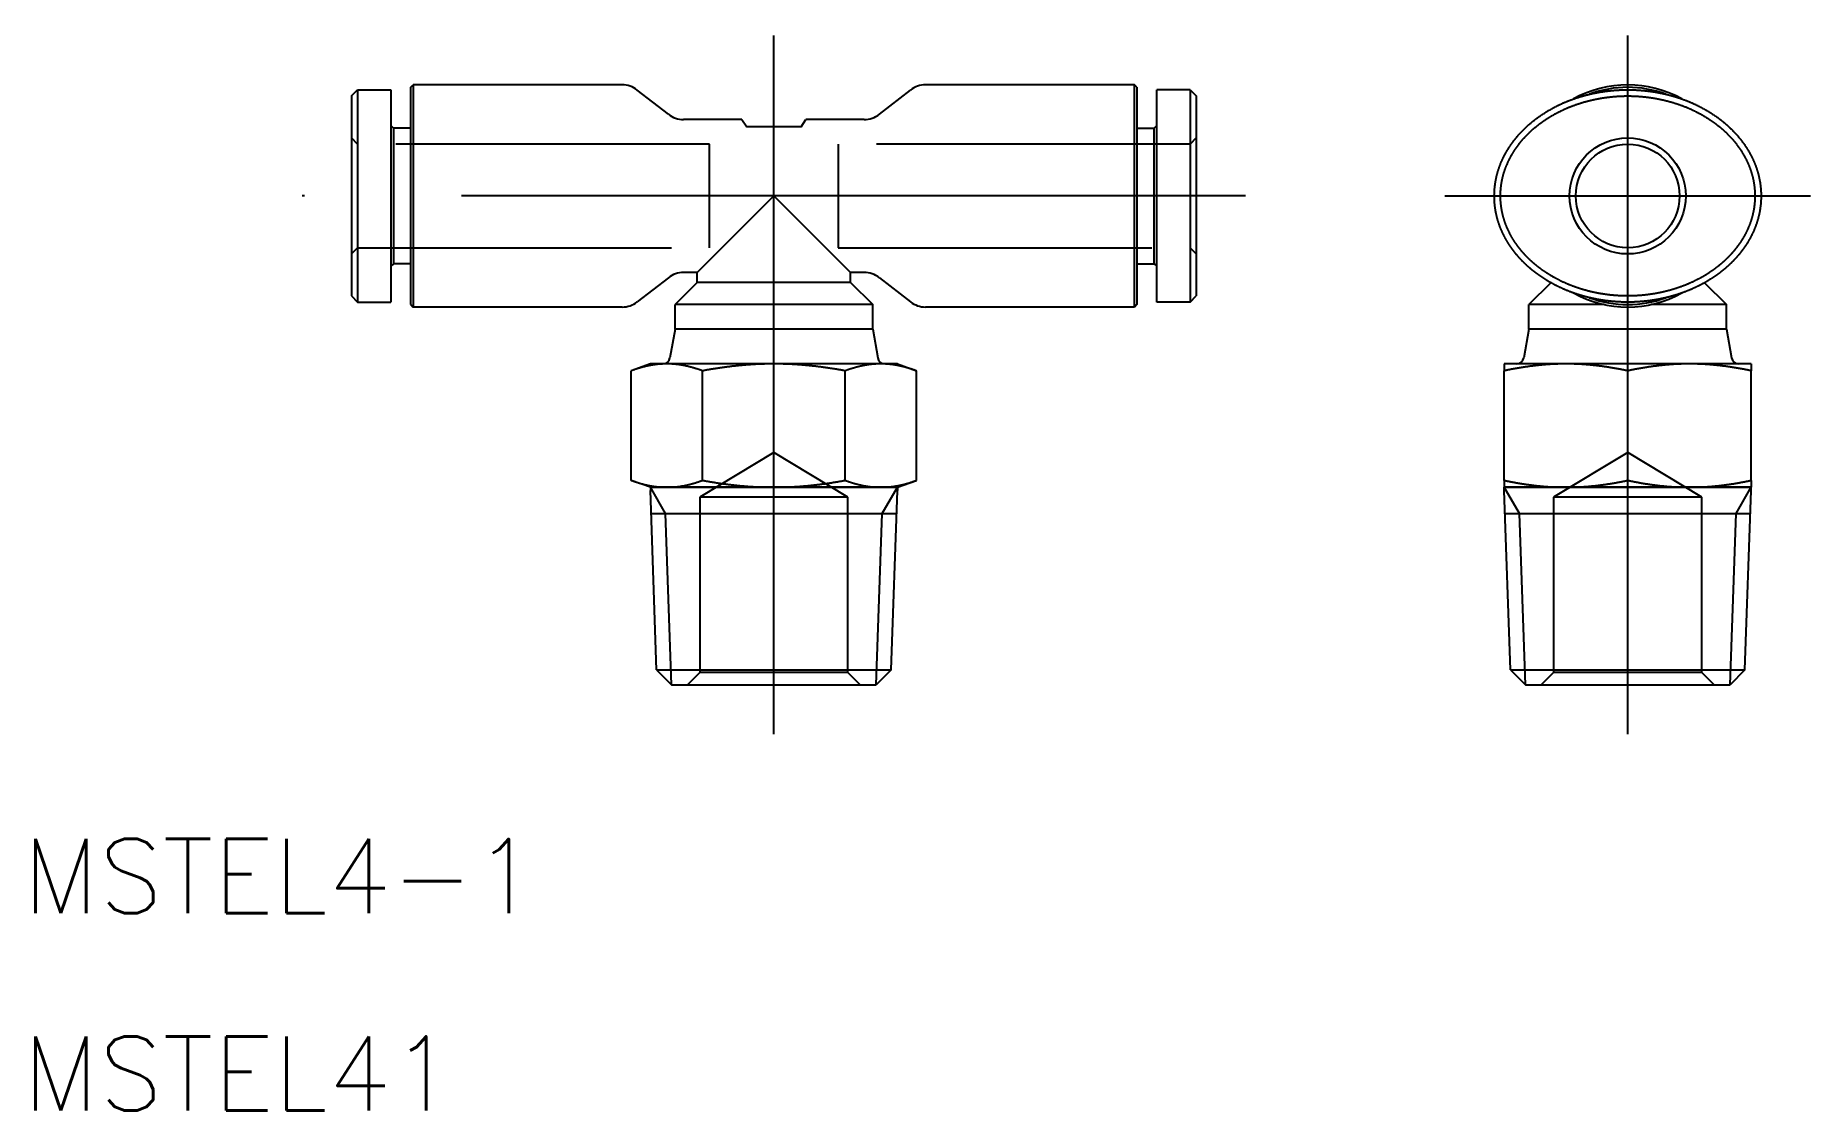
# Model space of a CAD drawing. Extents: x -29.9 to 42, y -37 to 6.5.
import ezdxf

# ---------------------------------------------------------------- set-up
doc = ezdxf.new("R2010")
doc.units = 0
doc.linetypes.add('CENTER', pattern=[50.8, 31.75, -6.35, 6.35, -6.35])
doc.linetypes.add('DASHED', pattern=[19.05, 12.7, -6.35])
doc.layers.get('0').update_dxf_attribs({"linetype": 'CONTINUOUS'})
doc.layers.add('CENTER', color=1, linetype='CENTER')
doc.styles.get("Standard").update_dxf_attribs({"font": 'txt.shx', "height": 3, "bigfont": 'bigfont.shx'})

msp = doc.modelspace()

# ---------------------------------------------------------------- texts
at = {"color": 7, "linetype": 'CONTINUOUS'}
for s, p in [('MSTEL4-1', (-30.405, -29.042)), ('MSTEL41', (-30.405, -37.042))]:
    msp.add_text(s, height=3, dxfattribs=at).set_placement(p)

# ---------------------------------------------------------------- linework, layer by layer
at = {"color": 7, "linetype": 'CONTINUOUS'}
for p, q in [((-14.7, 4.4), (-14.6, 4.5)), ((-14.7, -4.4), (-14.7, 4.4)), ((-6.143, 4.5), (-14.6, 4.5)), ((-14.6, 4.5), (-14.6, -4.5)), ((14.6, 4.5), (6.143, 4.5)), ((14.6, -4.5), (14.6, 4.5)), ((14.7, 4.4), (14.6, 4.5)), ((14.7, 4.4), (14.7, -4.4)), ((-17.1, 4.05), (-16.85, 4.3)), ((-17.1, 4.05), (-17.1, -4.05)), ((-16.85, 4.3), (-16.85, -4.3)), ((-16.85, 4.3), (-15.5, 4.3)), ((-15.5, 4.3), (-15.5, -4.3)), ((-4.271, 3.311), (-5.529, 4.289)), ((4.271, 3.311), (5.529, 4.289)), ((15.5, -4.3), (15.5, 4.3)), ((16.85, 4.3), (15.5, 4.3)), ((16.85, 4.3), (16.85, -4.3)), ((16.85, 4.3), (17.1, 4.05)), ((17.1, 4.05), (17.1, -4.05)), ((-1.3, 3.1), (-3.657, 3.1)), ((-1.3, 3.1), (-1.1, 2.8)), ((1.1, 2.8), (1.3, 3.1)), ((3.657, 3.1), (1.3, 3.1)), ((-15.4, 2.75), (-15.5, 2.85)), ((-15.4, 2.75), (-15.4, -2.75)), ((-14.7, 2.75), (-15.4, 2.75)), ((1.1, 2.8), (-1.1, 2.8)), ((14.7, 2.75), (15.4, 2.75)), ((15.4, 2.75), (15.5, 2.85)), ((15.4, -2.75), (15.4, 2.75)), ((0, 0), (-3.1, -3.1)), ((3.1, -3.1), (0, 0)), ((-15.4, -2.75), (-15.5, -2.85)), ((-14.7, -2.75), (-15.4, -2.75)), ((14.7, -2.75), (15.4, -2.75)), ((15.4, -2.75), (15.5, -2.85)), ((-4.271, -3.311), (-5.529, -4.289)), ((-3.1, -3.5), (-4, -4.4)), ((-3.1, -3.1), (-3.657, -3.1)), ((-3.1, -3.5), (-3.1, -3.1)), ((3.1, -3.5), (-3.1, -3.5)), ((3.1, -3.5), (3.1, -3.1)), ((3.657, -3.1), (3.1, -3.1)), ((3.1, -3.5), (4, -4.4)), ((4.271, -3.311), (5.529, -4.289)), ((31.453, -3.513), (30.566, -4.4)), ((37.679, -3.513), (38.566, -4.4)), ((-17.1, -4.05), (-16.85, -4.3)), ((-16.85, -4.3), (-15.5, -4.3)), ((16.85, -4.3), (15.5, -4.3)), ((16.85, -4.3), (17.1, -4.05)), ((-14.7, -4.4), (-14.6, -4.5)), ((-6.143, -4.5), (-14.6, -4.5)), ((4, -4.4), (-4, -4.4)), ((-4, -5.4), (-4, -4.4)), ((4, -5.4), (4, -4.4)), ((14.6, -4.5), (6.143, -4.5)), ((14.7, -4.4), (14.6, -4.5)), ((33.623, -4.4), (30.566, -4.4)), ((30.566, -5.4), (30.566, -4.4)), ((38.566, -4.4), (35.509, -4.4)), ((38.566, -5.4), (38.566, -4.4)), ((-4, -5.4), (-4.206, -6.553)), ((4, -5.4), (-4, -5.4)), ((4, -5.4), (4.206, -6.553)), ((30.566, -5.4), (30.36, -6.553)), ((38.566, -5.4), (30.566, -5.4)), ((38.566, -5.4), (38.772, -6.553)), ((-5, -6.8), (-5.774, -7.082)), ((-5.774, -11.518), (-5.774, -7.082)), ((-4.33, -6.8), (-5, -6.8)), ((0, -6.8), (-4.33, -6.8)), ((-2.887, -11.518), (-2.887, -7.082)), ((4.33, -6.8), (0, -6.8)), ((2.887, -11.518), (2.887, -7.082)), ((5, -6.8), (4.33, -6.8)), ((5, -6.8), (5.774, -7.082)), ((5.774, -11.518), (5.774, -7.082)), ((32.066, -6.8), (29.566, -6.8)), ((29.566, -6.8), (29.566, -7.082)), ((29.566, -11.518), (29.566, -7.082)), ((37.066, -6.8), (32.066, -6.8)), ((34.566, -11.518), (34.566, -7.082)), ((39.566, -6.8), (37.066, -6.8)), ((39.566, -6.8), (39.566, -7.082)), ((39.566, -11.518), (39.566, -7.082)), ((-5, -11.8), (-5.774, -11.518)), ((-5, -11.8), (-4.33, -11.8)), ((5, -11.8), (-5, -11.8)), ((-5, -11.8), (-5, -11.935)), ((-4.746, -19.198), (-5, -11.935)), ((-4.33, -11.8), (0, -11.8)), ((0, -11.8), (4.33, -11.8)), ((4.33, -11.8), (5, -11.8)), ((4.746, -19.198), (5, -11.935)), ((5, -11.8), (5.774, -11.518)), ((5, -11.8), (5, -11.935)), ((29.566, -11.518), (29.566, -11.8)), ((29.566, -11.8), (32.066, -11.8)), ((39.566, -11.8), (29.566, -11.8)), ((29.566, -11.935), (29.566, -11.8)), ((29.82, -19.198), (29.566, -11.935)), ((32.066, -11.8), (37.066, -11.8)), ((37.066, -11.8), (39.566, -11.8)), ((39.312, -19.198), (39.566, -11.935)), ((39.566, -11.518), (39.566, -11.8)), ((39.566, -11.935), (39.566, -11.8)), ((-4.968, -12.862), (4.968, -12.862)), ((29.598, -12.862), (39.534, -12.862)), ((-4.746, -19.198), (4.746, -19.198)), ((-4.746, -19.198), (-4.144, -19.8)), ((4.746, -19.198), (4.144, -19.8)), ((29.82, -19.198), (39.312, -19.198)), ((29.82, -19.198), (30.422, -19.8)), ((39.312, -19.198), (38.71, -19.8)), ((-4.144, -19.8), (4.144, -19.8)), ((30.422, -19.8), (38.71, -19.8))]:
    msp.add_line(p, q, dxfattribs=at)
at = {"color": 3, "linetype": 'DASHED'}
for p, q in [((-16.85, 2.1), (-17.1, 2.35)), ((17.1, 2.35), (16.85, 2.1)), ((-2.6, 2.1), (-16.85, 2.1)), ((-2.6, -2.1), (-2.6, 2.1)), ((2.6, 2.1), (2.6, -2.1)), ((16.85, 2.1), (2.6, 2.1)), ((-17.1, -2.35), (-16.85, -2.1)), ((-16.85, -2.1), (-2.6, -2.1)), ((2.6, -2.1), (16.85, -2.1)), ((16.85, -2.1), (17.1, -2.35)), ((0, -10.397), (-3, -12.2)), ((3, -12.2), (0, -10.397)), ((34.566, -10.397), (31.566, -12.2)), ((37.566, -12.2), (34.566, -10.397)), ((3, -12.2), (-3, -12.2)), ((-3, -12.2), (-3, -19.3)), ((3, -19.3), (3, -12.2)), ((31.566, -12.2), (31.566, -19.3)), ((37.566, -12.2), (31.566, -12.2)), ((37.566, -19.3), (37.566, -12.2)), ((-3, -19.3), (-3.5, -19.8)), ((3, -19.3), (-3, -19.3)), ((3.5, -19.8), (3, -19.3)), ((31.566, -19.3), (31.066, -19.8)), ((37.566, -19.3), (31.566, -19.3)), ((38.066, -19.8), (37.566, -19.3))]:
    msp.add_line(p, q, dxfattribs=at)
at = {"color": 3, "linetype": 'CONTINUOUS'}
for p, q in [((-4.387, -12.862), (-5, -11.8)), ((4.387, -12.862), (5, -11.8)), ((30.179, -12.862), (29.566, -11.8)), ((38.953, -12.862), (39.566, -11.8)), ((-4.144, -19.8), (-4.387, -12.862)), ((4.144, -19.8), (4.387, -12.862)), ((30.422, -19.8), (30.179, -12.862)), ((38.71, -19.8), (38.953, -12.862))]:
    msp.add_line(p, q, dxfattribs=at)
at = {"color": 7}
for points in [[(34.566, 4.3, 0), (34.577, 4.3, 0), (34.588, 4.3, 0), (34.599, 4.3, 0), (34.61, 4.3, 0), (34.621, 4.3, 0), (34.632, 4.3, 0), (34.643, 4.3, 0), (34.654, 4.299, 0), (34.665, 4.299, 0), (34.676, 4.299, 0), (34.687, 4.299, 0), (34.698, 4.299, 0), (34.709, 4.299, 0), (34.72, 4.298, 0), (34.731, 4.298, 0), (34.742, 4.298, 0), (34.753, 4.298, 0), (34.764, 4.297, 0), (34.775, 4.297, 0), (34.786, 4.297, 0), (34.797, 4.296, 0), (34.808, 4.296, 0), (34.819, 4.296, 0), (34.83, 4.295, 0), (34.841, 4.295, 0), (34.852, 4.294, 0), (34.863, 4.294, 0), (34.874, 4.293, 0), (34.885, 4.293, 0), (34.896, 4.292, 0), (34.907, 4.292, 0), (34.918, 4.291, 0), (34.929, 4.291, 0), (34.941, 4.29, 0), (34.952, 4.289, 0), (34.963, 4.289, 0), (34.974, 4.288, 0), (34.985, 4.287, 0), (34.996, 4.287, 0), (35.008, 4.286, 0), (35.019, 4.285, 0), (35.03, 4.284, 0), (35.042, 4.283, 0), (35.053, 4.283, 0), (35.065, 4.282, 0), (35.076, 4.281, 0), (35.087, 4.28, 0), (35.099, 4.279, 0), (35.11, 4.278, 0), (35.122, 4.277, 0), (35.133, 4.276, 0), (35.145, 4.275, 0), (35.157, 4.274, 0), (35.168, 4.273, 0), (35.18, 4.272, 0), (35.192, 4.271, 0), (35.203, 4.27, 0), (35.215, 4.269, 0), (35.227, 4.268, 0), (35.239, 4.266, 0), (35.251, 4.265, 0), (35.263, 4.264, 0), (35.275, 4.263, 0), (35.287, 4.261, 0), (35.299, 4.26, 0), (35.311, 4.259, 0), (35.324, 4.257, 0), (35.336, 4.256, 0), (35.348, 4.255, 0), (35.361, 4.253, 0), (35.373, 4.252, 0), (35.385, 4.25, 0), (35.398, 4.249, 0), (35.41, 4.247, 0), (35.423, 4.246, 0), (35.436, 4.244, 0), (35.449, 4.242, 0), (35.461, 4.241, 0), (35.474, 4.239, 0), (35.487, 4.237, 0), (35.5, 4.235, 0), (35.513, 4.233, 0), (35.526, 4.232, 0), (35.539, 4.23, 0), (35.552, 4.228, 0), (35.566, 4.226, 0), (35.579, 4.224, 0), (35.592, 4.222, 0), (35.606, 4.22, 0), (35.619, 4.217, 0), (35.633, 4.215, 0), (35.647, 4.213, 0), (35.66, 4.211, 0), (35.674, 4.209, 0), (35.688, 4.206, 0), (35.702, 4.204, 0), (35.716, 4.201, 0), (35.73, 4.199, 0), (35.744, 4.197, 0), (35.758, 4.194, 0), (35.772, 4.191, 0), (35.786, 4.189, 0), (35.8, 4.186, 0), (35.815, 4.183, 0), (35.829, 4.181, 0), (35.844, 4.178, 0), (35.858, 4.175, 0), (35.873, 4.172, 0), (35.887, 4.169, 0), (35.902, 4.166, 0), (35.917, 4.163, 0), (35.931, 4.16, 0), (35.946, 4.157, 0), (35.961, 4.154, 0), (35.976, 4.151, 0), (35.991, 4.148, 0), (36.006, 4.144, 0), (36.021, 4.141, 0), (36.036, 4.138, 0), (36.051, 4.134, 0), (36.066, 4.131, 0), (36.081, 4.127, 0), (36.096, 4.124, 0), (36.111, 4.12, 0), (36.127, 4.117, 0), (36.142, 4.113, 0), (36.157, 4.109, 0), (36.173, 4.105, 0), (36.188, 4.101, 0), (36.203, 4.098, 0), (36.219, 4.094, 0), (36.234, 4.09, 0), (36.25, 4.086, 0), (36.266, 4.081, 0), (36.281, 4.077, 0), (36.297, 4.073, 0), (36.312, 4.069, 0), (36.328, 4.065, 0), (36.344, 4.06, 0), (36.36, 4.056, 0), (36.375, 4.051, 0), (36.391, 4.047, 0), (36.407, 4.042, 0), (36.423, 4.038, 0), (36.439, 4.033, 0), (36.455, 4.028, 0), (36.471, 4.024, 0), (36.487, 4.019, 0), (36.503, 4.014, 0), (36.519, 4.009, 0), (36.535, 4.004, 0), (36.551, 3.999, 0), (36.567, 3.994, 0), (36.583, 3.989, 0), (36.599, 3.983, 0), (36.615, 3.978, 0), (36.631, 3.973, 0), (36.647, 3.968, 0), (36.663, 3.962, 0), (36.68, 3.957, 0), (36.696, 3.951, 0), (36.712, 3.946, 0), (36.728, 3.94, 0), (36.745, 3.934, 0), (36.761, 3.929, 0), (36.777, 3.923, 0), (36.794, 3.917, 0), (36.81, 3.911, 0), (36.826, 3.905, 0), (36.843, 3.899, 0), (36.859, 3.893, 0), (36.875, 3.887, 0), (36.892, 3.881, 0), (36.908, 3.874, 0), (36.925, 3.868, 0), (36.941, 3.862, 0), (36.958, 3.855, 0), (36.974, 3.849, 0), (36.99, 3.842, 0), (37.007, 3.835, 0), (37.023, 3.829, 0), (37.04, 3.822, 0), (37.056, 3.815, 0), (37.073, 3.808, 0), (37.089, 3.802, 0), (37.106, 3.795, 0), (37.122, 3.788, 0), (37.139, 3.78, 0), (37.155, 3.773, 0), (37.172, 3.766, 0), (37.188, 3.759, 0), (37.205, 3.752, 0), (37.221, 3.744, 0), (37.238, 3.737, 0), (37.254, 3.729, 0), (37.271, 3.722, 0), (37.287, 3.714, 0), (37.304, 3.706, 0), (37.32, 3.699, 0), (37.337, 3.691, 0), (37.353, 3.683, 0), (37.37, 3.675, 0), (37.386, 3.667, 0), (37.403, 3.659, 0), (37.419, 3.651, 0), (37.436, 3.642, 0), (37.452, 3.634, 0), (37.469, 3.626, 0), (37.485, 3.617, 0), (37.502, 3.609, 0), (37.518, 3.601, 0), (37.535, 3.592, 0), (37.551, 3.583, 0), (37.568, 3.575, 0), (37.584, 3.566, 0), (37.6, 3.557, 0), (37.617, 3.548, 0), (37.633, 3.539, 0), (37.65, 3.53, 0), (37.666, 3.521, 0), (37.682, 3.512, 0), (37.699, 3.503, 0), (37.715, 3.493, 0), (37.731, 3.484, 0), (37.747, 3.474, 0), (37.764, 3.465, 0), (37.78, 3.455, 0), (37.796, 3.446, 0), (37.812, 3.436, 0), (37.828, 3.426, 0), (37.844, 3.417, 0), (37.861, 3.407, 0), (37.877, 3.397, 0), (37.893, 3.387, 0), (37.909, 3.377, 0), (37.925, 3.367, 0), (37.941, 3.357, 0), (37.957, 3.346, 0), (37.973, 3.336, 0), (37.989, 3.326, 0), (38.005, 3.315, 0), (38.02, 3.305, 0), (38.036, 3.294, 0), (38.052, 3.284, 0), (38.068, 3.273, 0), (38.084, 3.262, 0), (38.099, 3.252, 0), (38.115, 3.241, 0), (38.13, 3.23, 0), (38.146, 3.219, 0), (38.162, 3.208, 0), (38.177, 3.197, 0), (38.193, 3.186, 0), (38.208, 3.174, 0), (38.224, 3.163, 0), (38.239, 3.152, 0), (38.254, 3.14, 0), (38.27, 3.129, 0), (38.285, 3.118, 0), (38.3, 3.106, 0), (38.315, 3.094, 0), (38.33, 3.083, 0), (38.346, 3.071, 0), (38.361, 3.059, 0), (38.376, 3.047, 0), (38.391, 3.036, 0), (38.405, 3.024, 0), (38.42, 3.012, 0), (38.435, 3, 0), (38.45, 2.987, 0), (38.465, 2.975, 0), (38.479, 2.963, 0), (38.494, 2.951, 0), (38.508, 2.938, 0), (38.523, 2.926, 0), (38.538, 2.914, 0), (38.552, 2.901, 0), (38.566, 2.888, 0), (38.581, 2.876, 0), (38.595, 2.863, 0), (38.609, 2.85, 0), (38.623, 2.838, 0), (38.637, 2.825, 0), (38.651, 2.812, 0), (38.666, 2.799, 0), (38.679, 2.786, 0), (38.693, 2.773, 0), (38.707, 2.76, 0), (38.721, 2.747, 0), (38.734, 2.733, 0), (38.748, 2.72, 0), (38.762, 2.707, 0), (38.775, 2.694, 0), (38.789, 2.68, 0), (38.802, 2.667, 0), (38.815, 2.653, 0), (38.829, 2.64, 0), (38.842, 2.626, 0), (38.855, 2.612, 0), (38.868, 2.599, 0), (38.881, 2.585, 0), (38.894, 2.571, 0), (38.907, 2.558, 0), (38.92, 2.544, 0), (38.932, 2.53, 0), (38.945, 2.516, 0), (38.958, 2.502, 0), (38.97, 2.488, 0), (38.983, 2.474, 0), (38.995, 2.46, 0), (39.008, 2.445, 0), (39.02, 2.431, 0), (39.032, 2.417, 0), (39.044, 2.403, 0), (39.056, 2.388, 0), (39.068, 2.374, 0), (39.08, 2.36, 0), (39.092, 2.345, 0), (39.104, 2.331, 0), (39.115, 2.316, 0), (39.127, 2.302, 0), (39.139, 2.287, 0), (39.15, 2.273, 0), (39.161, 2.258, 0), (39.173, 2.243, 0), (39.184, 2.228, 0), (39.195, 2.214, 0), (39.206, 2.199, 0), (39.218, 2.184, 0), (39.228, 2.169, 0), (39.239, 2.154, 0), (39.25, 2.139, 0), (39.261, 2.124, 0), (39.272, 2.109, 0), (39.282, 2.094, 0), (39.293, 2.079, 0), (39.303, 2.064, 0), (39.313, 2.049, 0), (39.324, 2.034, 0), (39.334, 2.019, 0), (39.344, 2.004, 0), (39.354, 1.988, 0), (39.364, 1.973, 0), (39.374, 1.958, 0), (39.384, 1.943, 0), (39.393, 1.927, 0), (39.403, 1.912, 0), (39.413, 1.896, 0), (39.422, 1.881, 0), (39.431, 1.866, 0), (39.441, 1.85, 0), (39.45, 1.835, 0), (39.459, 1.819, 0), (39.468, 1.804, 0), (39.477, 1.788, 0), (39.486, 1.772, 0), (39.495, 1.757, 0), (39.504, 1.741, 0), (39.512, 1.725, 0), (39.521, 1.71, 0), (39.529, 1.694, 0), (39.538, 1.678, 0), (39.546, 1.662, 0), (39.554, 1.647, 0), (39.563, 1.631, 0), (39.571, 1.615, 0), (39.579, 1.599, 0), (39.587, 1.583, 0), (39.595, 1.567, 0), (39.602, 1.551, 0), (39.61, 1.535, 0), (39.618, 1.519, 0), (39.625, 1.503, 0), (39.633, 1.487, 0), (39.64, 1.471, 0), (39.647, 1.455, 0), (39.655, 1.439, 0), (39.662, 1.423, 0), (39.669, 1.407, 0), (39.676, 1.391, 0), (39.683, 1.375, 0), (39.689, 1.359, 0), (39.696, 1.342, 0), (39.703, 1.326, 0), (39.709, 1.31, 0), (39.716, 1.294, 0), (39.722, 1.277, 0), (39.729, 1.261, 0), (39.735, 1.245, 0), (39.741, 1.229, 0), (39.747, 1.212, 0), (39.753, 1.196, 0), (39.759, 1.18, 0), (39.765, 1.163, 0), (39.77, 1.147, 0), (39.776, 1.13, 0), (39.782, 1.114, 0), (39.787, 1.098, 0), (39.793, 1.081, 0), (39.798, 1.065, 0), (39.803, 1.048, 0), (39.808, 1.032, 0), (39.813, 1.015, 0), (39.818, 0.999, 0), (39.823, 0.982, 0), (39.828, 0.966, 0), (39.833, 0.949, 0), (39.837, 0.933, 0), (39.842, 0.916, 0), (39.847, 0.9, 0), (39.851, 0.883, 0), (39.855, 0.866, 0), (39.86, 0.85, 0), (39.864, 0.833, 0), (39.868, 0.817, 0), (39.872, 0.8, 0), (39.876, 0.783, 0), (39.88, 0.767, 0), (39.883, 0.75, 0), (39.887, 0.734, 0), (39.891, 0.717, 0), (39.894, 0.7, 0), (39.897, 0.683, 0), (39.901, 0.667, 0), (39.904, 0.65, 0), (39.907, 0.633, 0), (39.91, 0.617, 0), (39.913, 0.6, 0), (39.916, 0.583, 0), (39.919, 0.567, 0), (39.922, 0.55, 0), (39.924, 0.533, 0), (39.927, 0.516, 0), (39.929, 0.5, 0), (39.932, 0.483, 0), (39.934, 0.466, 0), (39.937, 0.449, 0), (39.939, 0.433, 0), (39.941, 0.416, 0), (39.943, 0.399, 0), (39.945, 0.382, 0), (39.947, 0.365, 0), (39.948, 0.349, 0), (39.95, 0.332, 0), (39.952, 0.315, 0), (39.953, 0.298, 0), (39.955, 0.282, 0), (39.956, 0.265, 0), (39.957, 0.248, 0), (39.958, 0.231, 0), (39.959, 0.214, 0), (39.96, 0.198, 0), (39.961, 0.181, 0), (39.962, 0.164, 0), (39.963, 0.147, 0), (39.964, 0.13, 0), (39.964, 0.113, 0), (39.965, 0.097, 0), (39.965, 0.08, 0), (39.965, 0.063, 0), (39.966, 0.046, 0), (39.966, 0.029, 0), (39.966, 0.013, 0), (39.966, -0.004, 0), (39.966, -0.021, 0), (39.966, -0.038, 0), (39.966, -0.055, 0), (39.965, -0.071, 0), (39.965, -0.088, 0), (39.964, -0.105, 0), (39.964, -0.122, 0), (39.963, -0.139, 0), (39.962, -0.156, 0), (39.962, -0.172, 0), (39.961, -0.189, 0), (39.96, -0.206, 0), (39.959, -0.223, 0), (39.958, -0.24, 0), (39.956, -0.256, 0), (39.955, -0.273, 0), (39.954, -0.29, 0), (39.952, -0.307, 0), (39.951, -0.323, 0), (39.949, -0.34, 0), (39.947, -0.357, 0), (39.946, -0.374, 0), (39.944, -0.39, 0), (39.942, -0.407, 0), (39.94, -0.424, 0), (39.938, -0.441, 0), (39.935, -0.457, 0), (39.933, -0.474, 0), (39.931, -0.491, 0), (39.928, -0.507, 0), (39.926, -0.524, 0), (39.923, -0.541, 0), (39.92, -0.557, 0), (39.918, -0.574, 0), (39.915, -0.591, 0), (39.912, -0.607, 0), (39.909, -0.624, 0), (39.906, -0.64, 0), (39.903, -0.657, 0), (39.899, -0.674, 0), (39.896, -0.69, 0), (39.893, -0.707, 0), (39.889, -0.723, 0), (39.886, -0.74, 0), (39.882, -0.756, 0), (39.878, -0.773, 0), (39.874, -0.789, 0), (39.87, -0.805, 0), (39.867, -0.822, 0), (39.862, -0.838, 0), (39.858, -0.855, 0), (39.854, -0.871, 0), (39.85, -0.887, 0), (39.846, -0.904, 0), (39.841, -0.92, 0), (39.837, -0.936, 0), (39.832, -0.953, 0), (39.827, -0.969, 0), (39.822, -0.985, 0), (39.818, -1.001, 0), (39.813, -1.018, 0), (39.808, -1.034, 0), (39.803, -1.05, 0), (39.797, -1.066, 0), (39.792, -1.082, 0), (39.787, -1.098, 0), (39.782, -1.114, 0), (39.776, -1.13, 0), (39.771, -1.146, 0), (39.765, -1.162, 0), (39.759, -1.178, 0), (39.754, -1.194, 0), (39.748, -1.21, 0), (39.742, -1.226, 0), (39.736, -1.242, 0), (39.73, -1.258, 0), (39.724, -1.273, 0), (39.718, -1.289, 0), (39.711, -1.305, 0), (39.705, -1.321, 0), (39.699, -1.336, 0), (39.692, -1.352, 0), (39.686, -1.367, 0), (39.679, -1.383, 0), (39.672, -1.399, 0), (39.666, -1.414, 0), (39.659, -1.43, 0), (39.652, -1.445, 0), (39.645, -1.46, 0), (39.638, -1.476, 0), (39.631, -1.491, 0), (39.624, -1.507, 0), (39.616, -1.522, 0), (39.609, -1.537, 0), (39.602, -1.552, 0), (39.594, -1.567, 0), (39.587, -1.583, 0), (39.579, -1.598, 0), (39.572, -1.613, 0), (39.564, -1.628, 0), (39.556, -1.643, 0), (39.548, -1.658, 0), (39.541, -1.673, 0), (39.533, -1.688, 0), (39.525, -1.703, 0), (39.517, -1.717, 0), (39.508, -1.732, 0), (39.5, -1.747, 0), (39.492, -1.762, 0), (39.484, -1.776, 0), (39.475, -1.791, 0), (39.467, -1.805, 0), (39.459, -1.82, 0), (39.45, -1.835, 0), (39.441, -1.849, 0), (39.433, -1.863, 0), (39.424, -1.878, 0), (39.415, -1.892, 0), (39.406, -1.906, 0), (39.398, -1.921, 0), (39.389, -1.935, 0), (39.38, -1.949, 0), (39.37, -1.963, 0), (39.361, -1.977, 0), (39.352, -1.991, 0), (39.343, -2.005, 0), (39.334, -2.019, 0), (39.324, -2.033, 0), (39.315, -2.047, 0), (39.306, -2.061, 0), (39.296, -2.074, 0), (39.287, -2.088, 0), (39.277, -2.102, 0), (39.267, -2.115, 0), (39.258, -2.129, 0), (39.248, -2.143, 0), (39.238, -2.156, 0), (39.228, -2.17, 0), (39.218, -2.183, 0), (39.209, -2.196, 0), (39.199, -2.21, 0), (39.189, -2.223, 0), (39.178, -2.236, 0), (39.168, -2.249, 0), (39.158, -2.263, 0), (39.148, -2.276, 0), (39.138, -2.289, 0), (39.127, -2.302, 0), (39.117, -2.315, 0), (39.107, -2.328, 0), (39.096, -2.34, 0), (39.086, -2.353, 0), (39.075, -2.366, 0), (39.065, -2.379, 0), (39.054, -2.392, 0), (39.043, -2.404, 0), (39.032, -2.417, 0), (39.022, -2.429, 0), (39.011, -2.442, 0), (39, -2.454, 0), (38.989, -2.467, 0), (38.978, -2.479, 0), (38.967, -2.492, 0), (38.956, -2.504, 0), (38.945, -2.516, 0), (38.934, -2.528, 0), (38.923, -2.541, 0), (38.911, -2.553, 0), (38.9, -2.565, 0), (38.889, -2.577, 0), (38.878, -2.589, 0), (38.866, -2.601, 0), (38.855, -2.613, 0), (38.843, -2.625, 0), (38.832, -2.637, 0), (38.82, -2.648, 0), (38.809, -2.66, 0), (38.797, -2.672, 0), (38.786, -2.683, 0), (38.774, -2.695, 0), (38.762, -2.707, 0), (38.75, -2.718, 0), (38.739, -2.73, 0), (38.727, -2.741, 0), (38.715, -2.752, 0), (38.703, -2.764, 0), (38.691, -2.775, 0), (38.679, -2.786, 0), (38.667, -2.798, 0), (38.655, -2.809, 0), (38.643, -2.82, 0), (38.631, -2.831, 0), (38.618, -2.842, 0), (38.606, -2.853, 0), (38.594, -2.864, 0), (38.582, -2.875, 0), (38.569, -2.886, 0), (38.557, -2.897, 0), (38.545, -2.907, 0), (38.532, -2.918, 0), (38.52, -2.929, 0), (38.507, -2.94, 0), (38.495, -2.95, 0), (38.482, -2.961, 0), (38.469, -2.971, 0), (38.457, -2.982, 0), (38.444, -2.992, 0), (38.431, -3.003, 0), (38.419, -3.013, 0), (38.406, -3.023, 0), (38.393, -3.034, 0), (38.38, -3.044, 0), (38.367, -3.054, 0), (38.354, -3.064, 0), (38.342, -3.074, 0), (38.328, -3.084, 0), (38.316, -3.095, 0), (38.303, -3.105, 0), (38.289, -3.114, 0), (38.276, -3.124, 0), (38.263, -3.134, 0), (38.25, -3.144, 0), (38.237, -3.154, 0), (38.224, -3.164, 0), (38.21, -3.173, 0), (38.197, -3.183, 0), (38.184, -3.192, 0), (38.17, -3.202, 0), (38.157, -3.212, 0), (38.144, -3.221, 0), (38.13, -3.23, 0), (38.117, -3.24, 0), (38.103, -3.249, 0), (38.09, -3.258, 0), (38.076, -3.268, 0), (38.062, -3.277, 0), (38.049, -3.286, 0), (38.035, -3.295, 0), (38.022, -3.304, 0), (38.008, -3.313, 0), (37.994, -3.322, 0), (37.98, -3.331, 0), (37.967, -3.34, 0), (37.953, -3.349, 0), (37.939, -3.358, 0), (37.925, -3.367, 0), (37.911, -3.376, 0), (37.897, -3.384, 0), (37.883, -3.393, 0), (37.87, -3.402, 0), (37.855, -3.41, 0), (37.842, -3.419, 0), (37.827, -3.427, 0), (37.813, -3.436, 0), (37.799, -3.444, 0), (37.785, -3.452, 0), (37.771, -3.461, 0), (37.757, -3.469, 0), (37.743, -3.477, 0), (37.729, -3.485, 0), (37.714, -3.494, 0), (37.7, -3.502, 0), (37.686, -3.51, 0), (37.672, -3.518, 0), (37.657, -3.526, 0), (37.643, -3.534, 0), (37.629, -3.542, 0), (37.614, -3.549, 0), (37.6, -3.557, 0), (37.585, -3.565, 0), (37.571, -3.573, 0), (37.556, -3.58, 0), (37.542, -3.588, 0), (37.528, -3.596, 0), (37.513, -3.603, 0), (37.498, -3.611, 0), (37.484, -3.618, 0), (37.469, -3.626, 0), (37.455, -3.633, 0), (37.44, -3.64, 0), (37.425, -3.648, 0), (37.411, -3.655, 0), (37.396, -3.662, 0), (37.382, -3.669, 0), (37.367, -3.676, 0), (37.352, -3.684, 0), (37.337, -3.691, 0), (37.323, -3.698, 0), (37.308, -3.705, 0), (37.293, -3.711, 0), (37.278, -3.718, 0), (37.263, -3.725, 0), (37.248, -3.732, 0), (37.234, -3.739, 0), (37.219, -3.745, 0), (37.204, -3.752, 0), (37.189, -3.759, 0), (37.174, -3.765, 0), (37.159, -3.772, 0), (37.144, -3.778, 0), (37.129, -3.785, 0), (37.114, -3.791, 0), (37.099, -3.798, 0), (37.084, -3.804, 0), (37.069, -3.81, 0), (37.054, -3.816, 0), (37.039, -3.823, 0), (37.024, -3.829, 0), (37.009, -3.835, 0), (36.994, -3.841, 0), (36.979, -3.847, 0), (36.963, -3.853, 0), (36.948, -3.859, 0), (36.933, -3.865, 0), (36.918, -3.871, 0), (36.903, -3.877, 0), (36.888, -3.882, 0), (36.872, -3.888, 0), (36.857, -3.894, 0), (36.842, -3.9, 0), (36.827, -3.905, 0), (36.811, -3.911, 0), (36.796, -3.916, 0), (36.781, -3.922, 0), (36.765, -3.927, 0), (36.75, -3.933, 0), (36.735, -3.938, 0), (36.719, -3.943, 0), (36.704, -3.949, 0), (36.689, -3.954, 0), (36.673, -3.959, 0), (36.658, -3.964, 0), (36.643, -3.969, 0), (36.627, -3.974, 0), (36.612, -3.98, 0), (36.596, -3.985, 0), (36.581, -3.99, 0), (36.565, -3.994, 0), (36.55, -3.999, 0), (36.535, -4.004, 0), (36.519, -4.009, 0), (36.504, -4.014, 0), (36.488, -4.018, 0), (36.472, -4.023, 0), (36.457, -4.028, 0), (36.441, -4.032, 0), (36.426, -4.037, 0), (36.41, -4.042, 0), (36.395, -4.046, 0), (36.379, -4.05, 0), (36.364, -4.055, 0), (36.348, -4.059, 0), (36.332, -4.064, 0), (36.317, -4.068, 0), (36.301, -4.072, 0), (36.285, -4.076, 0), (36.27, -4.08, 0), (36.254, -4.085, 0), (36.238, -4.089, 0), (36.223, -4.093, 0), (36.207, -4.097, 0), (36.191, -4.101, 0), (36.176, -4.105, 0), (36.16, -4.108, 0), (36.144, -4.112, 0), (36.128, -4.116, 0), (36.113, -4.12, 0), (36.097, -4.124, 0), (36.081, -4.127, 0), (36.065, -4.131, 0), (36.05, -4.135, 0), (36.034, -4.138, 0), (36.018, -4.142, 0), (36.002, -4.145, 0), (35.986, -4.149, 0), (35.971, -4.152, 0), (35.955, -4.155, 0), (35.939, -4.159, 0), (35.923, -4.162, 0), (35.907, -4.165, 0), (35.891, -4.169, 0), (35.876, -4.172, 0), (35.86, -4.175, 0), (35.844, -4.178, 0), (35.828, -4.181, 0), (35.812, -4.184, 0), (35.796, -4.187, 0), (35.78, -4.19, 0), (35.764, -4.193, 0), (35.748, -4.196, 0), (35.732, -4.199, 0), (35.717, -4.201, 0), (35.701, -4.204, 0), (35.685, -4.207, 0), (35.669, -4.209, 0), (35.653, -4.212, 0), (35.637, -4.215, 0), (35.621, -4.217, 0), (35.605, -4.22, 0), (35.589, -4.222, 0), (35.573, -4.225, 0), (35.557, -4.227, 0), (35.541, -4.229, 0), (35.525, -4.232, 0), (35.509, -4.234, 0), (35.493, -4.236, 0), (35.477, -4.238, 0), (35.461, -4.241, 0), (35.445, -4.243, 0), (35.429, -4.245, 0), (35.413, -4.247, 0), (35.397, -4.249, 0), (35.381, -4.251, 0), (35.364, -4.253, 0), (35.349, -4.255, 0), (35.332, -4.256, 0), (35.316, -4.258, 0), (35.3, -4.26, 0), (35.284, -4.262, 0), (35.268, -4.264, 0), (35.252, -4.265, 0), (35.236, -4.267, 0), (35.22, -4.268, 0), (35.204, -4.27, 0), (35.188, -4.271, 0), (35.172, -4.273, 0), (35.155, -4.274, 0), (35.139, -4.276, 0), (35.123, -4.277, 0), (35.107, -4.278, 0), (35.091, -4.28, 0), (35.075, -4.281, 0), (35.059, -4.282, 0), (35.043, -4.283, 0), (35.026, -4.284, 0), (35.01, -4.285, 0), (34.994, -4.286, 0), (34.978, -4.287, 0), (34.962, -4.288, 0), (34.946, -4.289, 0), (34.93, -4.29, 0), (34.913, -4.291, 0), (34.897, -4.292, 0), (34.881, -4.293, 0), (34.865, -4.293, 0), (34.849, -4.294, 0), (34.833, -4.295, 0), (34.817, -4.295, 0), (34.8, -4.296, 0), (34.784, -4.297, 0), (34.768, -4.297, 0), (34.752, -4.297, 0), (34.736, -4.298, 0), (34.72, -4.298, 0), (34.703, -4.299, 0), (34.687, -4.299, 0), (34.671, -4.299, 0), (34.655, -4.299, 0), (34.639, -4.3, 0), (34.623, -4.3, 0), (34.606, -4.3, 0), (34.59, -4.3, 0), (34.574, -4.3, 0), (34.558, -4.3, 0), (34.542, -4.3, 0), (34.526, -4.3, 0), (34.51, -4.3, 0), (34.493, -4.3, 0), (34.477, -4.299, 0), (34.461, -4.299, 0), (34.445, -4.299, 0), (34.429, -4.299, 0), (34.413, -4.298, 0), (34.396, -4.298, 0), (34.38, -4.297, 0), (34.364, -4.297, 0), (34.348, -4.297, 0), (34.332, -4.296, 0), (34.316, -4.295, 0), (34.299, -4.295, 0), (34.283, -4.294, 0), (34.267, -4.293, 0), (34.251, -4.293, 0), (34.235, -4.292, 0), (34.219, -4.291, 0), (34.203, -4.29, 0), (34.186, -4.289, 0), (34.17, -4.288, 0), (34.154, -4.287, 0), (34.138, -4.286, 0), (34.122, -4.285, 0), (34.106, -4.284, 0), (34.09, -4.283, 0), (34.073, -4.282, 0), (34.057, -4.281, 0), (34.041, -4.28, 0), (34.025, -4.278, 0), (34.009, -4.277, 0), (33.993, -4.276, 0), (33.977, -4.274, 0), (33.961, -4.273, 0), (33.944, -4.271, 0), (33.928, -4.27, 0), (33.912, -4.268, 0), (33.896, -4.267, 0), (33.88, -4.265, 0), (33.864, -4.264, 0), (33.848, -4.262, 0), (33.832, -4.26, 0), (33.816, -4.258, 0), (33.8, -4.256, 0), (33.784, -4.255, 0), (33.768, -4.253, 0), (33.752, -4.251, 0), (33.736, -4.249, 0), (33.719, -4.247, 0), (33.703, -4.245, 0), (33.687, -4.243, 0), (33.671, -4.241, 0), (33.655, -4.238, 0), (33.639, -4.236, 0), (33.623, -4.234, 0), (33.607, -4.232, 0), (33.591, -4.229, 0), (33.575, -4.227, 0), (33.559, -4.225, 0), (33.543, -4.222, 0), (33.527, -4.22, 0), (33.511, -4.217, 0), (33.495, -4.215, 0), (33.48, -4.212, 0), (33.464, -4.209, 0), (33.447, -4.207, 0), (33.432, -4.204, 0), (33.416, -4.201, 0), (33.4, -4.199, 0), (33.384, -4.196, 0), (33.368, -4.193, 0), (33.352, -4.19, 0), (33.336, -4.187, 0), (33.32, -4.184, 0), (33.304, -4.181, 0), (33.288, -4.178, 0), (33.273, -4.175, 0), (33.257, -4.172, 0), (33.241, -4.169, 0), (33.225, -4.165, 0), (33.209, -4.162, 0), (33.193, -4.159, 0), (33.177, -4.155, 0), (33.162, -4.152, 0), (33.146, -4.149, 0), (33.13, -4.145, 0), (33.114, -4.142, 0), (33.098, -4.138, 0), (33.083, -4.135, 0), (33.067, -4.131, 0), (33.051, -4.127, 0), (33.035, -4.124, 0), (33.02, -4.12, 0), (33.004, -4.116, 0), (32.988, -4.112, 0), (32.972, -4.108, 0), (32.957, -4.105, 0), (32.941, -4.101, 0), (32.925, -4.097, 0), (32.91, -4.093, 0), (32.894, -4.089, 0), (32.878, -4.085, 0), (32.862, -4.08, 0), (32.847, -4.076, 0), (32.831, -4.072, 0), (32.816, -4.068, 0), (32.8, -4.064, 0), (32.784, -4.059, 0), (32.769, -4.055, 0), (32.753, -4.05, 0), (32.737, -4.046, 0), (32.722, -4.041, 0), (32.706, -4.037, 0), (32.691, -4.032, 0), (32.675, -4.028, 0), (32.66, -4.023, 0), (32.644, -4.018, 0), (32.629, -4.014, 0), (32.613, -4.009, 0), (32.598, -4.004, 0), (32.582, -3.999, 0), (32.567, -3.994, 0), (32.551, -3.989, 0), (32.536, -3.985, 0), (32.52, -3.98, 0), (32.505, -3.974, 0), (32.489, -3.969, 0), (32.474, -3.964, 0), (32.459, -3.959, 0), (32.443, -3.954, 0), (32.428, -3.949, 0), (32.413, -3.943, 0), (32.397, -3.938, 0), (32.382, -3.933, 0), (32.367, -3.927, 0), (32.351, -3.922, 0), (32.336, -3.916, 0), (32.321, -3.911, 0), (32.305, -3.905, 0), (32.29, -3.899, 0), (32.275, -3.894, 0), (32.26, -3.888, 0), (32.245, -3.882, 0), (32.229, -3.877, 0), (32.214, -3.871, 0), (32.199, -3.865, 0), (32.184, -3.859, 0), (32.169, -3.853, 0), (32.154, -3.847, 0), (32.138, -3.841, 0), (32.123, -3.835, 0), (32.108, -3.829, 0), (32.093, -3.823, 0), (32.078, -3.816, 0), (32.063, -3.81, 0), (32.048, -3.804, 0), (32.033, -3.798, 0), (32.018, -3.791, 0), (32.003, -3.785, 0), (31.988, -3.778, 0), (31.973, -3.772, 0), (31.958, -3.765, 0), (31.943, -3.759, 0), (31.928, -3.752, 0), (31.913, -3.745, 0), (31.898, -3.739, 0), (31.884, -3.732, 0), (31.869, -3.725, 0), (31.854, -3.718, 0), (31.839, -3.711, 0), (31.824, -3.705, 0), (31.81, -3.698, 0), (31.795, -3.691, 0), (31.78, -3.684, 0), (31.765, -3.676, 0), (31.751, -3.669, 0), (31.736, -3.662, 0), (31.721, -3.655, 0), (31.707, -3.648, 0), (31.692, -3.64, 0), (31.677, -3.633, 0), (31.663, -3.626, 0), (31.648, -3.618, 0), (31.634, -3.611, 0), (31.619, -3.603, 0), (31.605, -3.596, 0), (31.59, -3.588, 0), (31.576, -3.58, 0), (31.561, -3.573, 0), (31.547, -3.565, 0), (31.532, -3.557, 0), (31.518, -3.55, 0), (31.504, -3.542, 0), (31.489, -3.534, 0), (31.475, -3.526, 0), (31.461, -3.518, 0), (31.446, -3.51, 0), (31.432, -3.502, 0), (31.418, -3.494, 0), (31.404, -3.485, 0), (31.389, -3.477, 0), (31.375, -3.469, 0), (31.361, -3.461, 0), (31.347, -3.452, 0), (31.333, -3.444, 0), (31.319, -3.436, 0), (31.305, -3.427, 0), (31.291, -3.419, 0), (31.277, -3.41, 0), (31.263, -3.402, 0), (31.249, -3.393, 0), (31.235, -3.384, 0), (31.221, -3.376, 0), (31.207, -3.367, 0), (31.193, -3.358, 0), (31.179, -3.349, 0), (31.166, -3.34, 0), (31.152, -3.331, 0), (31.138, -3.322, 0), (31.124, -3.313, 0), (31.111, -3.304, 0), (31.097, -3.295, 0), (31.083, -3.286, 0), (31.07, -3.277, 0), (31.056, -3.268, 0), (31.043, -3.259, 0), (31.029, -3.249, 0), (31.016, -3.24, 0), (31.002, -3.23, 0), (30.989, -3.221, 0), (30.975, -3.212, 0), (30.962, -3.202, 0), (30.948, -3.192, 0), (30.935, -3.183, 0), (30.922, -3.173, 0), (30.909, -3.164, 0), (30.895, -3.154, 0), (30.882, -3.144, 0), (30.869, -3.134, 0), (30.856, -3.124, 0), (30.843, -3.114, 0), (30.83, -3.105, 0), (30.817, -3.095, 0), (30.804, -3.084, 0), (30.791, -3.074, 0), (30.778, -3.064, 0), (30.765, -3.054, 0), (30.752, -3.044, 0), (30.739, -3.034, 0), (30.726, -3.023, 0), (30.713, -3.013, 0), (30.701, -3.003, 0), (30.688, -2.992, 0), (30.675, -2.982, 0), (30.663, -2.971, 0), (30.65, -2.961, 0), (30.637, -2.95, 0), (30.625, -2.94, 0), (30.613, -2.929, 0), (30.6, -2.918, 0), (30.588, -2.907, 0), (30.575, -2.897, 0), (30.563, -2.886, 0), (30.55, -2.875, 0), (30.538, -2.864, 0), (30.526, -2.853, 0), (30.514, -2.842, 0), (30.502, -2.831, 0), (30.489, -2.82, 0), (30.477, -2.809, 0), (30.465, -2.798, 0), (30.453, -2.786, 0), (30.441, -2.775, 0), (30.429, -2.764, 0), (30.417, -2.752, 0), (30.405, -2.741, 0), (30.394, -2.73, 0), (30.382, -2.718, 0), (30.37, -2.707, 0), (30.358, -2.695, 0), (30.347, -2.683, 0), (30.335, -2.672, 0), (30.323, -2.66, 0), (30.312, -2.648, 0), (30.3, -2.636, 0), (30.289, -2.625, 0), (30.277, -2.613, 0), (30.266, -2.601, 0), (30.255, -2.589, 0), (30.243, -2.577, 0), (30.232, -2.565, 0), (30.221, -2.553, 0), (30.209, -2.541, 0), (30.198, -2.528, 0), (30.187, -2.516, 0), (30.176, -2.504, 0), (30.165, -2.492, 0), (30.154, -2.479, 0), (30.143, -2.467, 0), (30.132, -2.454, 0), (30.121, -2.442, 0), (30.11, -2.429, 0), (30.1, -2.417, 0), (30.089, -2.404, 0), (30.078, -2.391, 0), (30.068, -2.379, 0), (30.057, -2.366, 0), (30.046, -2.353, 0), (30.036, -2.34, 0), (30.026, -2.328, 0), (30.015, -2.315, 0), (30.005, -2.302, 0), (29.994, -2.289, 0), (29.984, -2.276, 0), (29.974, -2.262, 0), (29.964, -2.249, 0), (29.954, -2.236, 0), (29.944, -2.223, 0), (29.933, -2.21, 0), (29.924, -2.196, 0), (29.914, -2.183, 0), (29.904, -2.169, 0), (29.894, -2.156, 0), (29.884, -2.143, 0), (29.874, -2.129, 0), (29.865, -2.115, 0), (29.855, -2.102, 0), (29.846, -2.088, 0), (29.836, -2.074, 0), (29.826, -2.061, 0), (29.817, -2.047, 0), (29.808, -2.033, 0), (29.798, -2.019, 0), (29.789, -2.005, 0), (29.78, -1.991, 0), (29.771, -1.977, 0), (29.762, -1.963, 0), (29.753, -1.949, 0), (29.744, -1.935, 0), (29.735, -1.921, 0), (29.726, -1.906, 0), (29.717, -1.892, 0), (29.708, -1.878, 0), (29.699, -1.863, 0), (29.691, -1.849, 0), (29.682, -1.835, 0), (29.674, -1.82, 0), (29.665, -1.805, 0), (29.657, -1.791, 0), (29.648, -1.776, 0), (29.64, -1.762, 0), (29.632, -1.747, 0), (29.624, -1.732, 0), (29.616, -1.717, 0), (29.607, -1.703, 0), (29.599, -1.688, 0), (29.591, -1.673, 0), (29.584, -1.658, 0), (29.576, -1.643, 0), (29.568, -1.628, 0), (29.56, -1.613, 0), (29.553, -1.598, 0), (29.545, -1.583, 0), (29.538, -1.567, 0), (29.53, -1.552, 0), (29.523, -1.537, 0), (29.516, -1.522, 0), (29.509, -1.507, 0), (29.501, -1.491, 0), (29.494, -1.476, 0), (29.487, -1.46, 0), (29.48, -1.445, 0), (29.473, -1.43, 0), (29.467, -1.414, 0), (29.46, -1.399, 0), (29.453, -1.383, 0), (29.447, -1.367, 0), (29.44, -1.352, 0), (29.434, -1.336, 0), (29.427, -1.32, 0), (29.421, -1.305, 0), (29.415, -1.289, 0), (29.409, -1.273, 0), (29.402, -1.258, 0), (29.396, -1.242, 0), (29.39, -1.226, 0), (29.384, -1.21, 0), (29.379, -1.194, 0), (29.373, -1.178, 0), (29.367, -1.162, 0), (29.362, -1.146, 0), (29.356, -1.13, 0), (29.351, -1.114, 0), (29.345, -1.098, 0), (29.34, -1.082, 0), (29.335, -1.066, 0), (29.33, -1.05, 0), (29.325, -1.034, 0), (29.32, -1.018, 0), (29.315, -1.001, 0), (29.31, -0.985, 0), (29.305, -0.969, 0), (29.3, -0.953, 0), (29.296, -0.936, 0), (29.291, -0.92, 0), (29.287, -0.904, 0), (29.282, -0.887, 0), (29.278, -0.871, 0), (29.274, -0.855, 0), (29.27, -0.838, 0), (29.266, -0.822, 0), (29.262, -0.805, 0), (29.258, -0.789, 0), (29.254, -0.773, 0), (29.25, -0.756, 0), (29.247, -0.74, 0), (29.243, -0.723, 0), (29.239, -0.707, 0), (29.236, -0.69, 0), (29.233, -0.674, 0), (29.23, -0.657, 0), (29.226, -0.64, 0), (29.223, -0.624, 0), (29.22, -0.607, 0), (29.217, -0.591, 0), (29.215, -0.574, 0), (29.212, -0.557, 0), (29.209, -0.541, 0), (29.206, -0.524, 0), (29.204, -0.507, 0), (29.201, -0.491, 0), (29.199, -0.474, 0), (29.197, -0.457, 0), (29.195, -0.441, 0), (29.192, -0.424, 0), (29.19, -0.407, 0), (29.189, -0.39, 0), (29.187, -0.374, 0), (29.185, -0.357, 0), (29.183, -0.34, 0), (29.181, -0.323, 0), (29.18, -0.307, 0), (29.178, -0.29, 0), (29.177, -0.273, 0), (29.176, -0.256, 0), (29.175, -0.24, 0), (29.173, -0.223, 0), (29.172, -0.206, 0), (29.171, -0.189, 0), (29.171, -0.172, 0), (29.17, -0.156, 0), (29.169, -0.139, 0), (29.168, -0.122, 0), (29.168, -0.105, 0), (29.167, -0.088, 0), (29.167, -0.072, 0), (29.167, -0.055, 0), (29.166, -0.038, 0), (29.166, -0.021, 0), (29.166, -0.004, 0), (29.166, 0.013, 0), (29.166, 0.029, 0), (29.166, 0.046, 0), (29.167, 0.063, 0), (29.167, 0.08, 0), (29.168, 0.097, 0), (29.168, 0.113, 0), (29.169, 0.13, 0), (29.169, 0.147, 0), (29.17, 0.164, 0), (29.171, 0.181, 0), (29.172, 0.198, 0), (29.173, 0.214, 0), (29.174, 0.231, 0), (29.175, 0.248, 0), (29.176, 0.265, 0), (29.178, 0.282, 0), (29.179, 0.298, 0), (29.181, 0.315, 0), (29.182, 0.332, 0), (29.184, 0.349, 0), (29.186, 0.365, 0), (29.188, 0.382, 0), (29.189, 0.399, 0), (29.191, 0.416, 0), (29.194, 0.433, 0), (29.196, 0.449, 0), (29.198, 0.466, 0), (29.2, 0.483, 0), (29.203, 0.5, 0), (29.205, 0.516, 0), (29.208, 0.533, 0), (29.21, 0.55, 0), (29.213, 0.567, 0), (29.216, 0.583, 0), (29.219, 0.6, 0), (29.222, 0.617, 0), (29.225, 0.633, 0), (29.228, 0.65, 0), (29.231, 0.667, 0), (29.235, 0.683, 0), (29.238, 0.7, 0), (29.242, 0.717, 0), (29.245, 0.734, 0), (29.249, 0.75, 0), (29.253, 0.767, 0), (29.256, 0.783, 0), (29.26, 0.8, 0), (29.264, 0.817, 0), (29.268, 0.833, 0), (29.273, 0.85, 0), (29.277, 0.866, 0), (29.281, 0.883, 0), (29.286, 0.9, 0), (29.29, 0.916, 0), (29.295, 0.933, 0), (29.299, 0.949, 0), (29.304, 0.966, 0), (29.309, 0.982, 0), (29.314, 0.999, 0), (29.319, 1.015, 0), (29.324, 1.032, 0), (29.329, 1.048, 0), (29.334, 1.065, 0), (29.34, 1.081, 0), (29.345, 1.098, 0), (29.351, 1.114, 0), (29.356, 1.13, 0), (29.362, 1.147, 0), (29.367, 1.163, 0), (29.373, 1.18, 0), (29.379, 1.196, 0), (29.385, 1.212, 0), (29.391, 1.229, 0), (29.397, 1.245, 0), (29.404, 1.261, 0), (29.41, 1.277, 0), (29.416, 1.294, 0), (29.423, 1.31, 0), (29.429, 1.326, 0), (29.436, 1.342, 0), (29.443, 1.359, 0), (29.45, 1.375, 0), (29.456, 1.391, 0), (29.463, 1.407, 0), (29.47, 1.423, 0), (29.478, 1.439, 0), (29.485, 1.455, 0), (29.492, 1.471, 0), (29.5, 1.487, 0), (29.507, 1.503, 0), (29.515, 1.519, 0), (29.522, 1.535, 0), (29.53, 1.551, 0), (29.538, 1.567, 0), (29.546, 1.583, 0), (29.553, 1.599, 0), (29.561, 1.615, 0), (29.57, 1.631, 0), (29.578, 1.647, 0), (29.586, 1.662, 0), (29.594, 1.678, 0), (29.603, 1.694, 0), (29.611, 1.71, 0), (29.62, 1.725, 0), (29.629, 1.741, 0), (29.637, 1.757, 0), (29.646, 1.772, 0), (29.655, 1.788, 0), (29.664, 1.804, 0), (29.673, 1.819, 0), (29.682, 1.835, 0), (29.692, 1.85, 0), (29.701, 1.866, 0), (29.71, 1.881, 0), (29.72, 1.896, 0), (29.729, 1.912, 0), (29.739, 1.927, 0), (29.749, 1.943, 0), (29.758, 1.958, 0), (29.768, 1.973, 0), (29.778, 1.988, 0), (29.788, 2.004, 0), (29.798, 2.019, 0), (29.808, 2.034, 0), (29.819, 2.049, 0), (29.829, 2.064, 0), (29.839, 2.079, 0), (29.85, 2.094, 0), (29.86, 2.109, 0), (29.871, 2.124, 0), (29.882, 2.139, 0), (29.893, 2.154, 0), (29.904, 2.169, 0), (29.915, 2.184, 0), (29.926, 2.199, 0), (29.937, 2.214, 0), (29.948, 2.228, 0), (29.959, 2.243, 0), (29.971, 2.258, 0), (29.982, 2.272, 0), (29.993, 2.287, 0), (30.005, 2.302, 0), (30.017, 2.316, 0), (30.028, 2.331, 0), (30.04, 2.345, 0), (30.052, 2.36, 0), (30.064, 2.374, 0), (30.076, 2.388, 0), (30.088, 2.403, 0), (30.1, 2.417, 0), (30.112, 2.431, 0), (30.125, 2.445, 0), (30.137, 2.46, 0), (30.149, 2.474, 0), (30.162, 2.488, 0), (30.174, 2.502, 0), (30.187, 2.516, 0), (30.2, 2.53, 0), (30.212, 2.544, 0), (30.225, 2.557, 0), (30.238, 2.571, 0), (30.251, 2.585, 0), (30.264, 2.599, 0), (30.277, 2.612, 0), (30.29, 2.626, 0), (30.303, 2.64, 0), (30.317, 2.653, 0), (30.33, 2.667, 0), (30.343, 2.68, 0), (30.357, 2.694, 0), (30.37, 2.707, 0), (30.384, 2.72, 0), (30.398, 2.733, 0), (30.411, 2.747, 0), (30.425, 2.76, 0), (30.439, 2.773, 0), (30.453, 2.786, 0), (30.467, 2.799, 0), (30.481, 2.812, 0), (30.495, 2.825, 0), (30.509, 2.838, 0), (30.523, 2.85, 0), (30.537, 2.863, 0), (30.552, 2.876, 0), (30.566, 2.888, 0), (30.58, 2.901, 0), (30.595, 2.914, 0), (30.609, 2.926, 0), (30.624, 2.938, 0), (30.638, 2.951, 0), (30.653, 2.963, 0), (30.668, 2.975, 0), (30.682, 2.987, 0), (30.697, 3, 0), (30.712, 3.012, 0), (30.727, 3.024, 0), (30.742, 3.036, 0), (30.757, 3.048, 0), (30.772, 3.059, 0), (30.787, 3.071, 0), (30.802, 3.083, 0), (30.817, 3.095, 0), (30.832, 3.106, 0), (30.847, 3.118, 0), (30.863, 3.129, 0), (30.878, 3.141, 0), (30.893, 3.152, 0), (30.909, 3.163, 0), (30.924, 3.175, 0), (30.939, 3.186, 0), (30.955, 3.197, 0), (30.971, 3.208, 0), (30.986, 3.219, 0), (31.002, 3.23, 0), (31.017, 3.241, 0), (31.033, 3.252, 0), (31.049, 3.262, 0), (31.064, 3.273, 0), (31.08, 3.284, 0), (31.096, 3.294, 0), (31.112, 3.305, 0), (31.128, 3.315, 0), (31.143, 3.326, 0), (31.159, 3.336, 0), (31.175, 3.346, 0), (31.191, 3.357, 0), (31.207, 3.367, 0), (31.223, 3.377, 0), (31.239, 3.387, 0), (31.255, 3.397, 0), (31.271, 3.407, 0), (31.288, 3.417, 0), (31.304, 3.427, 0), (31.32, 3.436, 0), (31.336, 3.446, 0), (31.352, 3.456, 0), (31.369, 3.465, 0), (31.385, 3.475, 0), (31.401, 3.484, 0), (31.417, 3.493, 0), (31.434, 3.503, 0), (31.45, 3.512, 0), (31.466, 3.521, 0), (31.483, 3.53, 0), (31.499, 3.539, 0), (31.515, 3.548, 0), (31.532, 3.557, 0), (31.548, 3.566, 0), (31.565, 3.575, 0), (31.581, 3.583, 0), (31.598, 3.592, 0), (31.614, 3.601, 0), (31.63, 3.609, 0), (31.647, 3.617, 0), (31.663, 3.626, 0), (31.68, 3.634, 0), (31.696, 3.642, 0), (31.713, 3.651, 0), (31.729, 3.659, 0), (31.746, 3.667, 0), (31.762, 3.675, 0), (31.779, 3.683, 0), (31.795, 3.691, 0), (31.812, 3.699, 0), (31.828, 3.706, 0), (31.845, 3.714, 0), (31.861, 3.722, 0), (31.878, 3.729, 0), (31.894, 3.737, 0), (31.911, 3.744, 0), (31.927, 3.752, 0), (31.944, 3.759, 0), (31.96, 3.766, 0), (31.977, 3.773, 0), (31.993, 3.781, 0), (32.01, 3.788, 0), (32.026, 3.795, 0), (32.043, 3.802, 0), (32.059, 3.808, 0), (32.076, 3.815, 0), (32.092, 3.822, 0), (32.109, 3.829, 0), (32.125, 3.836, 0), (32.142, 3.842, 0), (32.158, 3.849, 0), (32.175, 3.855, 0), (32.191, 3.862, 0), (32.207, 3.868, 0), (32.224, 3.874, 0), (32.24, 3.881, 0), (32.257, 3.887, 0), (32.273, 3.893, 0), (32.289, 3.899, 0), (32.306, 3.905, 0), (32.322, 3.911, 0), (32.338, 3.917, 0), (32.355, 3.923, 0), (32.371, 3.929, 0), (32.387, 3.934, 0), (32.404, 3.94, 0), (32.42, 3.946, 0), (32.436, 3.951, 0), (32.452, 3.957, 0), (32.468, 3.962, 0), (32.485, 3.968, 0), (32.501, 3.973, 0), (32.517, 3.978, 0), (32.533, 3.984, 0), (32.549, 3.989, 0), (32.565, 3.994, 0), (32.581, 3.999, 0), (32.597, 4.004, 0), (32.613, 4.009, 0), (32.63, 4.014, 0), (32.645, 4.019, 0), (32.661, 4.024, 0), (32.677, 4.028, 0), (32.693, 4.033, 0), (32.709, 4.038, 0), (32.725, 4.042, 0), (32.741, 4.047, 0), (32.757, 4.051, 0), (32.772, 4.056, 0), (32.788, 4.06, 0), (32.804, 4.065, 0), (32.819, 4.069, 0), (32.835, 4.073, 0), (32.851, 4.077, 0), (32.866, 4.081, 0), (32.882, 4.085, 0), (32.898, 4.09, 0), (32.913, 4.093, 0), (32.928, 4.097, 0), (32.944, 4.101, 0), (32.959, 4.105, 0), (32.975, 4.109, 0), (32.99, 4.113, 0), (33.005, 4.116, 0), (33.02, 4.12, 0), (33.036, 4.124, 0), (33.051, 4.127, 0), (33.066, 4.131, 0), (33.081, 4.134, 0), (33.096, 4.137, 0), (33.111, 4.141, 0), (33.126, 4.144, 0), (33.141, 4.147, 0), (33.156, 4.151, 0), (33.171, 4.154, 0), (33.185, 4.157, 0), (33.2, 4.16, 0), (33.215, 4.163, 0), (33.23, 4.166, 0), (33.244, 4.169, 0), (33.259, 4.172, 0), (33.273, 4.175, 0), (33.288, 4.178, 0), (33.302, 4.18, 0), (33.316, 4.183, 0), (33.331, 4.186, 0), (33.345, 4.189, 0), (33.359, 4.191, 0), (33.373, 4.194, 0), (33.388, 4.196, 0), (33.402, 4.199, 0), (33.416, 4.201, 0), (33.43, 4.204, 0), (33.444, 4.206, 0), (33.457, 4.208, 0), (33.471, 4.211, 0), (33.485, 4.213, 0), (33.499, 4.215, 0), (33.512, 4.217, 0), (33.526, 4.219, 0), (33.539, 4.221, 0), (33.553, 4.224, 0), (33.566, 4.226, 0), (33.579, 4.228, 0), (33.593, 4.23, 0), (33.606, 4.231, 0), (33.619, 4.233, 0), (33.632, 4.235, 0), (33.645, 4.237, 0), (33.658, 4.239, 0), (33.671, 4.24, 0), (33.684, 4.242, 0), (33.697, 4.244, 0), (33.709, 4.246, 0), (33.722, 4.247, 0), (33.734, 4.249, 0), (33.747, 4.25, 0), (33.759, 4.252, 0), (33.772, 4.253, 0), (33.784, 4.255, 0), (33.796, 4.256, 0), (33.809, 4.258, 0), (33.821, 4.259, 0), (33.833, 4.26, 0), (33.845, 4.262, 0), (33.857, 4.263, 0), (33.869, 4.264, 0), (33.881, 4.265, 0), (33.893, 4.267, 0), (33.905, 4.268, 0), (33.917, 4.269, 0), (33.929, 4.27, 0), (33.941, 4.271, 0), (33.952, 4.272, 0), (33.964, 4.274, 0), (33.976, 4.275, 0), (33.987, 4.276, 0), (33.999, 4.277, 0), (34.01, 4.278, 0), (34.022, 4.279, 0), (34.033, 4.279, 0), (34.045, 4.28, 0), (34.056, 4.281, 0), (34.068, 4.282, 0), (34.079, 4.283, 0), (34.09, 4.284, 0), (34.102, 4.285, 0), (34.113, 4.285, 0), (34.124, 4.286, 0), (34.136, 4.287, 0), (34.147, 4.288, 0), (34.158, 4.288, 0), (34.169, 4.289, 0), (34.181, 4.29, 0), (34.192, 4.29, 0), (34.203, 4.291, 0), (34.214, 4.291, 0), (34.225, 4.292, 0), (34.236, 4.292, 0), (34.247, 4.293, 0), (34.258, 4.293, 0), (34.269, 4.294, 0), (34.28, 4.294, 0), (34.291, 4.295, 0), (34.302, 4.295, 0), (34.313, 4.296, 0), (34.324, 4.296, 0), (34.335, 4.296, 0), (34.346, 4.297, 0), (34.357, 4.297, 0), (34.368, 4.297, 0), (34.379, 4.298, 0), (34.39, 4.298, 0), (34.401, 4.298, 0), (34.412, 4.298, 0), (34.423, 4.299, 0), (34.434, 4.299, 0), (34.445, 4.299, 0), (34.456, 4.299, 0), (34.467, 4.299, 0), (34.478, 4.3, 0), (34.489, 4.3, 0), (34.5, 4.3, 0), (34.511, 4.3, 0), (34.522, 4.3, 0), (34.533, 4.3, 0), (34.544, 4.3, 0), (34.555, 4.3, 0), (34.566, 4.3, 0)], [(34.566, 4.05, 0), (34.577, 4.05, 0), (34.587, 4.05, 0), (34.598, 4.05, 0), (34.609, 4.05, 0), (34.619, 4.05, 0), (34.63, 4.05, 0), (34.64, 4.05, 0), (34.651, 4.05, 0), (34.661, 4.049, 0), (34.672, 4.049, 0), (34.683, 4.049, 0), (34.693, 4.049, 0), (34.704, 4.049, 0), (34.714, 4.048, 0), (34.725, 4.048, 0), (34.736, 4.048, 0), (34.746, 4.048, 0), (34.757, 4.047, 0), (34.767, 4.047, 0), (34.778, 4.047, 0), (34.788, 4.046, 0), (34.799, 4.046, 0), (34.809, 4.046, 0), (34.82, 4.045, 0), (34.831, 4.045, 0), (34.841, 4.044, 0), (34.852, 4.044, 0), (34.863, 4.044, 0), (34.873, 4.043, 0), (34.884, 4.043, 0), (34.895, 4.042, 0), (34.905, 4.041, 0), (34.916, 4.041, 0), (34.927, 4.04, 0), (34.938, 4.04, 0), (34.948, 4.039, 0), (34.959, 4.038, 0), (34.97, 4.038, 0), (34.981, 4.037, 0), (34.992, 4.036, 0), (35.002, 4.036, 0), (35.013, 4.035, 0), (35.024, 4.034, 0), (35.035, 4.033, 0), (35.046, 4.032, 0), (35.057, 4.032, 0), (35.068, 4.031, 0), (35.079, 4.03, 0), (35.09, 4.029, 0), (35.101, 4.028, 0), (35.112, 4.027, 0), (35.124, 4.026, 0), (35.135, 4.025, 0), (35.146, 4.024, 0), (35.157, 4.023, 0), (35.169, 4.022, 0), (35.18, 4.021, 0), (35.191, 4.02, 0), (35.203, 4.019, 0), (35.214, 4.018, 0), (35.226, 4.017, 0), (35.237, 4.015, 0), (35.249, 4.014, 0), (35.26, 4.013, 0), (35.272, 4.012, 0), (35.284, 4.01, 0), (35.295, 4.009, 0), (35.307, 4.008, 0), (35.319, 4.006, 0), (35.331, 4.005, 0), (35.343, 4.004, 0), (35.355, 4.002, 0), (35.367, 4.001, 0), (35.379, 3.999, 0), (35.391, 3.998, 0), (35.404, 3.996, 0), (35.416, 3.994, 0), (35.428, 3.993, 0), (35.441, 3.991, 0), (35.453, 3.989, 0), (35.465, 3.988, 0), (35.478, 3.986, 0), (35.49, 3.984, 0), (35.503, 3.982, 0), (35.516, 3.98, 0), (35.529, 3.978, 0), (35.541, 3.977, 0), (35.554, 3.975, 0), (35.567, 3.973, 0), (35.58, 3.97, 0), (35.593, 3.968, 0), (35.606, 3.966, 0), (35.62, 3.964, 0), (35.633, 3.962, 0), (35.646, 3.96, 0), (35.66, 3.957, 0), (35.673, 3.955, 0), (35.686, 3.953, 0), (35.7, 3.95, 0), (35.714, 3.948, 0), (35.727, 3.945, 0), (35.741, 3.943, 0), (35.755, 3.94, 0), (35.768, 3.938, 0), (35.782, 3.935, 0), (35.796, 3.932, 0), (35.81, 3.93, 0), (35.824, 3.927, 0), (35.838, 3.924, 0), (35.852, 3.921, 0), (35.866, 3.918, 0), (35.88, 3.916, 0), (35.895, 3.913, 0), (35.909, 3.91, 0), (35.923, 3.906, 0), (35.937, 3.903, 0), (35.952, 3.9, 0), (35.966, 3.897, 0), (35.981, 3.894, 0), (35.995, 3.891, 0), (36.01, 3.887, 0), (36.024, 3.884, 0), (36.039, 3.88, 0), (36.053, 3.877, 0), (36.068, 3.873, 0), (36.083, 3.87, 0), (36.098, 3.866, 0), (36.112, 3.863, 0), (36.127, 3.859, 0), (36.142, 3.855, 0), (36.157, 3.851, 0), (36.172, 3.848, 0), (36.187, 3.844, 0), (36.202, 3.84, 0), (36.217, 3.836, 0), (36.232, 3.832, 0), (36.247, 3.828, 0), (36.262, 3.824, 0), (36.277, 3.819, 0), (36.292, 3.815, 0), (36.307, 3.811, 0), (36.322, 3.806, 0), (36.338, 3.802, 0), (36.353, 3.798, 0), (36.368, 3.793, 0), (36.383, 3.789, 0), (36.399, 3.784, 0), (36.414, 3.779, 0), (36.429, 3.775, 0), (36.445, 3.77, 0), (36.46, 3.765, 0), (36.476, 3.76, 0), (36.491, 3.756, 0), (36.507, 3.751, 0), (36.522, 3.746, 0), (36.537, 3.741, 0), (36.553, 3.736, 0), (36.568, 3.73, 0), (36.584, 3.725, 0), (36.599, 3.72, 0), (36.615, 3.715, 0), (36.631, 3.709, 0), (36.646, 3.704, 0), (36.662, 3.698, 0), (36.678, 3.693, 0), (36.693, 3.687, 0), (36.709, 3.682, 0), (36.724, 3.676, 0), (36.74, 3.67, 0), (36.756, 3.664, 0), (36.772, 3.659, 0), (36.787, 3.653, 0), (36.803, 3.647, 0), (36.819, 3.641, 0), (36.834, 3.635, 0), (36.85, 3.629, 0), (36.866, 3.622, 0), (36.882, 3.616, 0), (36.898, 3.61, 0), (36.913, 3.604, 0), (36.929, 3.597, 0), (36.945, 3.591, 0), (36.961, 3.584, 0), (36.977, 3.578, 0), (36.992, 3.571, 0), (37.008, 3.564, 0), (37.024, 3.558, 0), (37.04, 3.551, 0), (37.056, 3.544, 0), (37.071, 3.537, 0), (37.087, 3.53, 0), (37.103, 3.523, 0), (37.119, 3.516, 0), (37.135, 3.509, 0), (37.15, 3.502, 0), (37.166, 3.495, 0), (37.182, 3.487, 0), (37.198, 3.48, 0), (37.214, 3.472, 0), (37.23, 3.465, 0), (37.245, 3.457, 0), (37.261, 3.45, 0), (37.277, 3.442, 0), (37.293, 3.434, 0), (37.308, 3.427, 0), (37.324, 3.419, 0), (37.34, 3.411, 0), (37.356, 3.403, 0), (37.371, 3.395, 0), (37.387, 3.387, 0), (37.403, 3.379, 0), (37.419, 3.37, 0), (37.434, 3.362, 0), (37.45, 3.354, 0), (37.466, 3.346, 0), (37.481, 3.337, 0), (37.497, 3.329, 0), (37.513, 3.32, 0), (37.528, 3.311, 0), (37.544, 3.303, 0), (37.56, 3.294, 0), (37.575, 3.285, 0), (37.591, 3.276, 0), (37.606, 3.267, 0), (37.622, 3.258, 0), (37.637, 3.249, 0), (37.653, 3.24, 0), (37.668, 3.231, 0), (37.684, 3.222, 0), (37.699, 3.212, 0), (37.715, 3.203, 0), (37.73, 3.194, 0), (37.745, 3.184, 0), (37.761, 3.175, 0), (37.776, 3.165, 0), (37.791, 3.155, 0), (37.806, 3.146, 0), (37.822, 3.136, 0), (37.837, 3.126, 0), (37.852, 3.116, 0), (37.867, 3.106, 0), (37.882, 3.096, 0), (37.897, 3.086, 0), (37.912, 3.076, 0), (37.927, 3.066, 0), (37.942, 3.056, 0), (37.957, 3.046, 0), (37.972, 3.035, 0), (37.987, 3.025, 0), (38.002, 3.015, 0), (38.017, 3.004, 0), (38.032, 2.994, 0), (38.046, 2.983, 0), (38.061, 2.972, 0), (38.076, 2.962, 0), (38.09, 2.951, 0), (38.105, 2.94, 0), (38.12, 2.929, 0), (38.134, 2.918, 0), (38.148, 2.907, 0), (38.163, 2.896, 0), (38.177, 2.885, 0), (38.192, 2.874, 0), (38.206, 2.863, 0), (38.22, 2.852, 0), (38.234, 2.84, 0), (38.249, 2.829, 0), (38.263, 2.817, 0), (38.277, 2.806, 0), (38.291, 2.795, 0), (38.305, 2.783, 0), (38.319, 2.771, 0), (38.333, 2.76, 0), (38.346, 2.748, 0), (38.36, 2.736, 0), (38.374, 2.724, 0), (38.388, 2.713, 0), (38.401, 2.701, 0), (38.415, 2.689, 0), (38.428, 2.677, 0), (38.442, 2.665, 0), (38.455, 2.652, 0), (38.469, 2.64, 0), (38.482, 2.628, 0), (38.495, 2.616, 0), (38.508, 2.603, 0), (38.522, 2.591, 0), (38.535, 2.579, 0), (38.548, 2.566, 0), (38.561, 2.554, 0), (38.574, 2.541, 0), (38.587, 2.529, 0), (38.599, 2.516, 0), (38.612, 2.503, 0), (38.625, 2.491, 0), (38.637, 2.478, 0), (38.65, 2.465, 0), (38.662, 2.452, 0), (38.675, 2.439, 0), (38.687, 2.426, 0), (38.699, 2.413, 0), (38.712, 2.4, 0), (38.724, 2.387, 0), (38.736, 2.374, 0), (38.748, 2.361, 0), (38.76, 2.348, 0), (38.772, 2.335, 0), (38.784, 2.322, 0), (38.795, 2.308, 0), (38.807, 2.295, 0), (38.819, 2.282, 0), (38.83, 2.268, 0), (38.842, 2.255, 0), (38.853, 2.241, 0), (38.865, 2.228, 0), (38.876, 2.214, 0), (38.887, 2.201, 0), (38.898, 2.187, 0), (38.91, 2.173, 0), (38.92, 2.16, 0), (38.931, 2.146, 0), (38.942, 2.132, 0), (38.953, 2.119, 0), (38.964, 2.105, 0), (38.975, 2.091, 0), (38.985, 2.077, 0), (38.996, 2.063, 0), (39.006, 2.049, 0), (39.017, 2.035, 0), (39.027, 2.021, 0), (39.037, 2.007, 0), (39.047, 1.993, 0), (39.057, 1.979, 0), (39.068, 1.965, 0), (39.077, 1.951, 0), (39.087, 1.937, 0), (39.097, 1.923, 0), (39.107, 1.908, 0), (39.116, 1.894, 0), (39.126, 1.88, 0), (39.136, 1.866, 0), (39.145, 1.851, 0), (39.154, 1.837, 0), (39.163, 1.823, 0), (39.173, 1.808, 0), (39.182, 1.794, 0), (39.191, 1.78, 0), (39.2, 1.765, 0), (39.209, 1.751, 0), (39.217, 1.736, 0), (39.226, 1.722, 0), (39.235, 1.707, 0), (39.243, 1.693, 0), (39.252, 1.678, 0), (39.26, 1.663, 0), (39.269, 1.649, 0), (39.277, 1.634, 0), (39.285, 1.62, 0), (39.293, 1.605, 0), (39.301, 1.59, 0), (39.309, 1.575, 0), (39.317, 1.561, 0), (39.325, 1.546, 0), (39.333, 1.531, 0), (39.34, 1.516, 0), (39.348, 1.502, 0), (39.355, 1.487, 0), (39.363, 1.472, 0), (39.37, 1.457, 0), (39.377, 1.442, 0), (39.385, 1.427, 0), (39.392, 1.412, 0), (39.399, 1.397, 0), (39.406, 1.382, 0), (39.413, 1.367, 0), (39.419, 1.352, 0), (39.426, 1.337, 0), (39.433, 1.322, 0), (39.44, 1.307, 0), (39.446, 1.292, 0), (39.452, 1.277, 0), (39.459, 1.262, 0), (39.465, 1.247, 0), (39.471, 1.232, 0), (39.477, 1.217, 0), (39.483, 1.202, 0), (39.489, 1.187, 0), (39.495, 1.171, 0), (39.501, 1.156, 0), (39.507, 1.141, 0), (39.513, 1.126, 0), (39.518, 1.111, 0), (39.524, 1.095, 0), (39.529, 1.08, 0), (39.534, 1.065, 0), (39.54, 1.05, 0), (39.545, 1.034, 0), (39.55, 1.019, 0), (39.555, 1.004, 0), (39.56, 0.988, 0), (39.565, 0.973, 0), (39.57, 0.958, 0), (39.574, 0.942, 0), (39.579, 0.927, 0), (39.584, 0.912, 0), (39.588, 0.896, 0), (39.592, 0.881, 0), (39.597, 0.866, 0), (39.601, 0.85, 0), (39.605, 0.835, 0), (39.609, 0.819, 0), (39.613, 0.804, 0), (39.617, 0.789, 0), (39.621, 0.773, 0), (39.625, 0.758, 0), (39.629, 0.742, 0), (39.632, 0.727, 0), (39.636, 0.711, 0), (39.639, 0.696, 0), (39.643, 0.68, 0), (39.646, 0.665, 0), (39.649, 0.649, 0), (39.652, 0.634, 0), (39.656, 0.618, 0), (39.658, 0.603, 0), (39.661, 0.587, 0), (39.664, 0.572, 0), (39.667, 0.556, 0), (39.67, 0.541, 0), (39.672, 0.525, 0), (39.675, 0.51, 0), (39.678, 0.494, 0), (39.68, 0.479, 0), (39.682, 0.463, 0), (39.684, 0.448, 0), (39.687, 0.432, 0), (39.689, 0.417, 0), (39.691, 0.401, 0), (39.693, 0.386, 0), (39.694, 0.37, 0), (39.696, 0.354, 0), (39.698, 0.339, 0), (39.7, 0.323, 0), (39.701, 0.308, 0), (39.703, 0.292, 0), (39.704, 0.277, 0), (39.705, 0.261, 0), (39.707, 0.245, 0), (39.708, 0.23, 0), (39.709, 0.214, 0), (39.71, 0.199, 0), (39.711, 0.183, 0), (39.712, 0.168, 0), (39.712, 0.152, 0), (39.713, 0.136, 0), (39.714, 0.121, 0), (39.714, 0.105, 0), (39.715, 0.09, 0), (39.715, 0.074, 0), (39.715, 0.058, 0), (39.716, 0.043, 0), (39.716, 0.027, 0), (39.716, 0.012, 0), (39.716, -0.004, 0), (39.716, -0.019, 0), (39.716, -0.035, 0), (39.716, -0.051, 0), (39.715, -0.066, 0), (39.715, -0.082, 0), (39.715, -0.097, 0), (39.714, -0.113, 0), (39.713, -0.129, 0), (39.713, -0.144, 0), (39.712, -0.16, 0), (39.711, -0.175, 0), (39.71, -0.191, 0), (39.709, -0.206, 0), (39.708, -0.222, 0), (39.707, -0.238, 0), (39.706, -0.253, 0), (39.705, -0.269, 0), (39.703, -0.284, 0), (39.702, -0.3, 0), (39.7, -0.315, 0), (39.699, -0.331, 0), (39.697, -0.346, 0), (39.695, -0.362, 0), (39.694, -0.377, 0), (39.692, -0.393, 0), (39.69, -0.409, 0), (39.688, -0.424, 0), (39.685, -0.44, 0), (39.683, -0.455, 0), (39.681, -0.47, 0), (39.679, -0.486, 0), (39.676, -0.501, 0), (39.674, -0.517, 0), (39.671, -0.532, 0), (39.669, -0.548, 0), (39.666, -0.563, 0), (39.663, -0.579, 0), (39.66, -0.594, 0), (39.657, -0.609, 0), (39.654, -0.625, 0), (39.651, -0.64, 0), (39.648, -0.655, 0), (39.645, -0.671, 0), (39.641, -0.686, 0), (39.638, -0.701, 0), (39.635, -0.717, 0), (39.631, -0.732, 0), (39.627, -0.747, 0), (39.624, -0.763, 0), (39.62, -0.778, 0), (39.616, -0.793, 0), (39.612, -0.808, 0), (39.608, -0.823, 0), (39.604, -0.839, 0), (39.6, -0.854, 0), (39.596, -0.869, 0), (39.592, -0.884, 0), (39.587, -0.899, 0), (39.583, -0.914, 0), (39.578, -0.929, 0), (39.574, -0.944, 0), (39.569, -0.96, 0), (39.564, -0.975, 0), (39.559, -0.99, 0), (39.555, -1.005, 0), (39.55, -1.019, 0), (39.545, -1.034, 0), (39.54, -1.049, 0), (39.535, -1.064, 0), (39.529, -1.079, 0), (39.524, -1.094, 0), (39.519, -1.109, 0), (39.513, -1.124, 0), (39.508, -1.138, 0), (39.502, -1.153, 0), (39.496, -1.168, 0), (39.491, -1.183, 0), (39.485, -1.197, 0), (39.479, -1.212, 0), (39.473, -1.227, 0), (39.467, -1.241, 0), (39.461, -1.256, 0), (39.455, -1.27, 0), (39.449, -1.285, 0), (39.443, -1.299, 0), (39.437, -1.314, 0), (39.43, -1.328, 0), (39.424, -1.343, 0), (39.417, -1.357, 0), (39.411, -1.372, 0), (39.404, -1.386, 0), (39.397, -1.4, 0), (39.391, -1.415, 0), (39.384, -1.429, 0), (39.377, -1.443, 0), (39.37, -1.457, 0), (39.363, -1.471, 0), (39.356, -1.485, 0), (39.349, -1.5, 0), (39.342, -1.514, 0), (39.334, -1.528, 0), (39.327, -1.542, 0), (39.32, -1.556, 0), (39.312, -1.57, 0), (39.305, -1.583, 0), (39.297, -1.597, 0), (39.29, -1.611, 0), (39.282, -1.625, 0), (39.274, -1.639, 0), (39.267, -1.653, 0), (39.259, -1.666, 0), (39.251, -1.68, 0), (39.243, -1.694, 0), (39.235, -1.707, 0), (39.227, -1.721, 0), (39.219, -1.734, 0), (39.211, -1.748, 0), (39.202, -1.761, 0), (39.194, -1.774, 0), (39.186, -1.788, 0), (39.177, -1.801, 0), (39.169, -1.814, 0), (39.16, -1.828, 0), (39.152, -1.841, 0), (39.143, -1.854, 0), (39.135, -1.867, 0), (39.126, -1.88, 0), (39.117, -1.893, 0), (39.108, -1.906, 0), (39.099, -1.919, 0), (39.09, -1.932, 0), (39.082, -1.945, 0), (39.073, -1.958, 0), (39.063, -1.971, 0), (39.054, -1.984, 0), (39.045, -1.996, 0), (39.036, -2.009, 0), (39.027, -2.022, 0), (39.017, -2.034, 0), (39.008, -2.047, 0), (38.999, -2.059, 0), (38.989, -2.072, 0), (38.98, -2.084, 0), (38.97, -2.097, 0), (38.961, -2.109, 0), (38.951, -2.121, 0), (38.941, -2.134, 0), (38.932, -2.146, 0), (38.922, -2.158, 0), (38.912, -2.17, 0), (38.902, -2.183, 0), (38.892, -2.195, 0), (38.883, -2.207, 0), (38.873, -2.219, 0), (38.862, -2.231, 0), (38.852, -2.243, 0), (38.842, -2.255, 0), (38.832, -2.266, 0), (38.822, -2.278, 0), (38.812, -2.29, 0), (38.801, -2.302, 0), (38.791, -2.313, 0), (38.781, -2.325, 0), (38.77, -2.337, 0), (38.76, -2.348, 0), (38.749, -2.36, 0), (38.739, -2.371, 0), (38.728, -2.383, 0), (38.718, -2.394, 0), (38.707, -2.406, 0), (38.696, -2.417, 0), (38.685, -2.428, 0), (38.675, -2.44, 0), (38.664, -2.451, 0), (38.653, -2.462, 0), (38.642, -2.473, 0), (38.631, -2.484, 0), (38.62, -2.495, 0), (38.609, -2.506, 0), (38.598, -2.517, 0), (38.587, -2.528, 0), (38.576, -2.539, 0), (38.565, -2.55, 0), (38.553, -2.561, 0), (38.542, -2.572, 0), (38.531, -2.582, 0), (38.52, -2.593, 0), (38.508, -2.604, 0), (38.497, -2.614, 0), (38.485, -2.625, 0), (38.474, -2.636, 0), (38.462, -2.646, 0), (38.451, -2.657, 0), (38.439, -2.667, 0), (38.428, -2.677, 0), (38.416, -2.688, 0), (38.404, -2.698, 0), (38.392, -2.708, 0), (38.381, -2.719, 0), (38.369, -2.729, 0), (38.357, -2.739, 0), (38.345, -2.749, 0), (38.333, -2.759, 0), (38.321, -2.769, 0), (38.309, -2.779, 0), (38.297, -2.789, 0), (38.285, -2.799, 0), (38.273, -2.809, 0), (38.261, -2.819, 0), (38.249, -2.829, 0), (38.237, -2.838, 0), (38.225, -2.848, 0), (38.212, -2.858, 0), (38.2, -2.868, 0), (38.188, -2.877, 0), (38.175, -2.887, 0), (38.163, -2.896, 0), (38.151, -2.906, 0), (38.138, -2.915, 0), (38.126, -2.925, 0), (38.113, -2.934, 0), (38.101, -2.943, 0), (38.088, -2.953, 0), (38.076, -2.962, 0), (38.063, -2.971, 0), (38.05, -2.98, 0), (38.038, -2.989, 0), (38.025, -2.999, 0), (38.012, -3.008, 0), (38, -3.017, 0), (37.987, -3.026, 0), (37.974, -3.035, 0), (37.961, -3.043, 0), (37.948, -3.052, 0), (37.935, -3.061, 0), (37.922, -3.07, 0), (37.909, -3.079, 0), (37.896, -3.087, 0), (37.883, -3.096, 0), (37.87, -3.105, 0), (37.857, -3.113, 0), (37.844, -3.122, 0), (37.831, -3.13, 0), (37.818, -3.139, 0), (37.805, -3.147, 0), (37.791, -3.156, 0), (37.778, -3.164, 0), (37.765, -3.172, 0), (37.752, -3.18, 0), (37.738, -3.189, 0), (37.725, -3.197, 0), (37.712, -3.205, 0), (37.698, -3.213, 0), (37.685, -3.221, 0), (37.671, -3.229, 0), (37.658, -3.237, 0), (37.645, -3.245, 0), (37.631, -3.253, 0), (37.617, -3.261, 0), (37.604, -3.269, 0), (37.59, -3.277, 0), (37.577, -3.284, 0), (37.563, -3.292, 0), (37.55, -3.3, 0), (37.536, -3.307, 0), (37.522, -3.315, 0), (37.508, -3.322, 0), (37.495, -3.33, 0), (37.481, -3.337, 0), (37.467, -3.345, 0), (37.453, -3.352, 0), (37.44, -3.36, 0), (37.426, -3.367, 0), (37.412, -3.374, 0), (37.398, -3.381, 0), (37.384, -3.388, 0), (37.37, -3.396, 0), (37.356, -3.403, 0), (37.342, -3.41, 0), (37.328, -3.417, 0), (37.314, -3.424, 0), (37.3, -3.431, 0), (37.286, -3.438, 0), (37.272, -3.444, 0), (37.258, -3.451, 0), (37.244, -3.458, 0), (37.23, -3.465, 0), (37.216, -3.472, 0), (37.202, -3.478, 0), (37.188, -3.485, 0), (37.173, -3.491, 0), (37.159, -3.498, 0), (37.145, -3.504, 0), (37.131, -3.511, 0), (37.116, -3.517, 0), (37.102, -3.524, 0), (37.088, -3.53, 0), (37.074, -3.536, 0), (37.059, -3.543, 0), (37.045, -3.549, 0), (37.031, -3.555, 0), (37.016, -3.561, 0), (37.002, -3.567, 0), (36.987, -3.573, 0), (36.973, -3.579, 0), (36.959, -3.585, 0), (36.944, -3.591, 0), (36.93, -3.597, 0), (36.915, -3.603, 0), (36.901, -3.609, 0), (36.886, -3.615, 0), (36.872, -3.62, 0), (36.857, -3.626, 0), (36.843, -3.632, 0), (36.828, -3.637, 0), (36.813, -3.643, 0), (36.799, -3.649, 0), (36.784, -3.654, 0), (36.77, -3.66, 0), (36.755, -3.665, 0), (36.74, -3.67, 0), (36.726, -3.676, 0), (36.711, -3.681, 0), (36.696, -3.686, 0), (36.682, -3.692, 0), (36.667, -3.697, 0), (36.652, -3.702, 0), (36.638, -3.707, 0), (36.623, -3.712, 0), (36.608, -3.717, 0), (36.593, -3.722, 0), (36.579, -3.727, 0), (36.564, -3.732, 0), (36.549, -3.737, 0), (36.534, -3.742, 0), (36.52, -3.747, 0), (36.505, -3.751, 0), (36.49, -3.756, 0), (36.475, -3.761, 0), (36.46, -3.765, 0), (36.445, -3.77, 0), (36.43, -3.775, 0), (36.415, -3.779, 0), (36.401, -3.784, 0), (36.386, -3.788, 0), (36.371, -3.793, 0), (36.356, -3.797, 0), (36.341, -3.801, 0), (36.326, -3.806, 0), (36.311, -3.81, 0), (36.296, -3.814, 0), (36.281, -3.818, 0), (36.266, -3.823, 0), (36.251, -3.827, 0), (36.236, -3.831, 0), (36.221, -3.835, 0), (36.206, -3.839, 0), (36.191, -3.843, 0), (36.176, -3.847, 0), (36.161, -3.851, 0), (36.145, -3.854, 0), (36.13, -3.858, 0), (36.115, -3.862, 0), (36.1, -3.866, 0), (36.085, -3.869, 0), (36.07, -3.873, 0), (36.055, -3.877, 0), (36.04, -3.88, 0), (36.025, -3.884, 0), (36.009, -3.887, 0), (35.994, -3.891, 0), (35.979, -3.894, 0), (35.964, -3.898, 0), (35.949, -3.901, 0), (35.933, -3.904, 0), (35.918, -3.908, 0), (35.903, -3.911, 0), (35.888, -3.914, 0), (35.873, -3.917, 0), (35.857, -3.92, 0), (35.842, -3.923, 0), (35.827, -3.926, 0), (35.812, -3.93, 0), (35.796, -3.933, 0), (35.781, -3.935, 0), (35.766, -3.938, 0), (35.75, -3.941, 0), (35.735, -3.944, 0), (35.72, -3.947, 0), (35.704, -3.95, 0), (35.689, -3.952, 0), (35.674, -3.955, 0), (35.658, -3.958, 0), (35.643, -3.96, 0), (35.628, -3.963, 0), (35.612, -3.965, 0), (35.597, -3.968, 0), (35.582, -3.97, 0), (35.566, -3.973, 0), (35.551, -3.975, 0), (35.535, -3.977, 0), (35.52, -3.98, 0), (35.505, -3.982, 0), (35.489, -3.984, 0), (35.474, -3.986, 0), (35.459, -3.989, 0), (35.443, -3.991, 0), (35.428, -3.993, 0), (35.412, -3.995, 0), (35.397, -3.997, 0), (35.381, -3.999, 0), (35.366, -4.001, 0), (35.35, -4.003, 0), (35.335, -4.004, 0), (35.319, -4.006, 0), (35.304, -4.008, 0), (35.289, -4.01, 0), (35.273, -4.012, 0), (35.258, -4.013, 0), (35.242, -4.015, 0), (35.227, -4.016, 0), (35.211, -4.018, 0), (35.196, -4.02, 0), (35.18, -4.021, 0), (35.165, -4.022, 0), (35.149, -4.024, 0), (35.134, -4.025, 0), (35.118, -4.027, 0), (35.103, -4.028, 0), (35.087, -4.029, 0), (35.072, -4.03, 0), (35.056, -4.032, 0), (35.041, -4.033, 0), (35.025, -4.034, 0), (35.01, -4.035, 0), (34.994, -4.036, 0), (34.978, -4.037, 0), (34.963, -4.038, 0), (34.947, -4.039, 0), (34.932, -4.04, 0), (34.916, -4.041, 0), (34.901, -4.041, 0), (34.885, -4.042, 0), (34.87, -4.043, 0), (34.854, -4.044, 0), (34.839, -4.044, 0), (34.823, -4.045, 0), (34.807, -4.046, 0), (34.792, -4.046, 0), (34.776, -4.047, 0), (34.761, -4.047, 0), (34.745, -4.048, 0), (34.73, -4.048, 0), (34.714, -4.048, 0), (34.698, -4.049, 0), (34.683, -4.049, 0), (34.667, -4.049, 0), (34.652, -4.049, 0), (34.636, -4.05, 0), (34.621, -4.05, 0), (34.605, -4.05, 0), (34.589, -4.05, 0), (34.574, -4.05, 0), (34.558, -4.05, 0), (34.543, -4.05, 0), (34.527, -4.05, 0), (34.512, -4.05, 0), (34.496, -4.05, 0), (34.48, -4.049, 0), (34.465, -4.049, 0), (34.449, -4.049, 0), (34.434, -4.049, 0), (34.418, -4.048, 0), (34.403, -4.048, 0), (34.387, -4.048, 0), (34.371, -4.047, 0), (34.356, -4.047, 0), (34.34, -4.046, 0), (34.325, -4.046, 0), (34.309, -4.045, 0), (34.294, -4.044, 0), (34.278, -4.044, 0), (34.263, -4.043, 0), (34.247, -4.042, 0), (34.231, -4.041, 0), (34.216, -4.041, 0), (34.2, -4.04, 0), (34.185, -4.039, 0), (34.169, -4.038, 0), (34.154, -4.037, 0), (34.138, -4.036, 0), (34.123, -4.035, 0), (34.107, -4.034, 0), (34.092, -4.033, 0), (34.076, -4.032, 0), (34.061, -4.03, 0), (34.045, -4.029, 0), (34.029, -4.028, 0), (34.014, -4.027, 0), (33.998, -4.025, 0), (33.983, -4.024, 0), (33.968, -4.022, 0), (33.952, -4.021, 0), (33.937, -4.02, 0), (33.921, -4.018, 0), (33.906, -4.016, 0), (33.89, -4.015, 0), (33.874, -4.013, 0), (33.859, -4.012, 0), (33.844, -4.01, 0), (33.828, -4.008, 0), (33.813, -4.006, 0), (33.797, -4.005, 0), (33.782, -4.003, 0), (33.766, -4.001, 0), (33.751, -3.999, 0), (33.735, -3.997, 0), (33.72, -3.995, 0), (33.705, -3.993, 0), (33.689, -3.991, 0), (33.674, -3.989, 0), (33.658, -3.986, 0), (33.643, -3.984, 0), (33.627, -3.982, 0), (33.612, -3.98, 0), (33.597, -3.977, 0), (33.581, -3.975, 0), (33.566, -3.973, 0), (33.55, -3.97, 0), (33.535, -3.968, 0), (33.52, -3.965, 0), (33.505, -3.963, 0), (33.489, -3.96, 0), (33.474, -3.958, 0), (33.458, -3.955, 0), (33.443, -3.952, 0), (33.428, -3.95, 0), (33.413, -3.947, 0), (33.397, -3.944, 0), (33.382, -3.941, 0), (33.367, -3.938, 0), (33.351, -3.935, 0), (33.336, -3.933, 0), (33.321, -3.93, 0), (33.305, -3.927, 0), (33.29, -3.923, 0), (33.275, -3.92, 0), (33.26, -3.917, 0), (33.244, -3.914, 0), (33.229, -3.911, 0), (33.214, -3.908, 0), (33.199, -3.904, 0), (33.184, -3.901, 0), (33.168, -3.898, 0), (33.153, -3.894, 0), (33.138, -3.891, 0), (33.123, -3.887, 0), (33.108, -3.884, 0), (33.093, -3.88, 0), (33.077, -3.877, 0), (33.062, -3.873, 0), (33.047, -3.869, 0), (33.032, -3.866, 0), (33.017, -3.862, 0), (33.002, -3.858, 0), (32.987, -3.854, 0), (32.972, -3.851, 0), (32.956, -3.847, 0), (32.941, -3.843, 0), (32.926, -3.839, 0), (32.911, -3.835, 0), (32.896, -3.831, 0), (32.881, -3.827, 0), (32.866, -3.822, 0), (32.851, -3.818, 0), (32.836, -3.814, 0), (32.821, -3.81, 0), (32.806, -3.806, 0), (32.791, -3.801, 0), (32.776, -3.797, 0), (32.761, -3.793, 0), (32.747, -3.788, 0), (32.732, -3.784, 0), (32.717, -3.779, 0), (32.702, -3.775, 0), (32.687, -3.77, 0), (32.672, -3.765, 0), (32.657, -3.761, 0), (32.642, -3.756, 0), (32.627, -3.751, 0), (32.613, -3.747, 0), (32.598, -3.742, 0), (32.583, -3.737, 0), (32.568, -3.732, 0), (32.553, -3.727, 0), (32.539, -3.722, 0), (32.524, -3.717, 0), (32.509, -3.712, 0), (32.494, -3.707, 0), (32.48, -3.702, 0), (32.465, -3.697, 0), (32.45, -3.692, 0), (32.436, -3.686, 0), (32.421, -3.681, 0), (32.406, -3.676, 0), (32.392, -3.67, 0), (32.377, -3.665, 0), (32.362, -3.66, 0), (32.348, -3.654, 0), (32.333, -3.649, 0), (32.319, -3.643, 0), (32.304, -3.637, 0), (32.289, -3.632, 0), (32.275, -3.626, 0), (32.26, -3.62, 0), (32.246, -3.615, 0), (32.231, -3.609, 0), (32.217, -3.603, 0), (32.202, -3.597, 0), (32.188, -3.591, 0), (32.173, -3.585, 0), (32.159, -3.579, 0), (32.145, -3.573, 0), (32.13, -3.567, 0), (32.116, -3.561, 0), (32.102, -3.555, 0), (32.087, -3.549, 0), (32.073, -3.543, 0), (32.059, -3.536, 0), (32.044, -3.53, 0), (32.03, -3.524, 0), (32.016, -3.517, 0), (32.002, -3.511, 0), (31.987, -3.504, 0), (31.973, -3.498, 0), (31.959, -3.491, 0), (31.945, -3.485, 0), (31.93, -3.478, 0), (31.916, -3.472, 0), (31.902, -3.465, 0), (31.888, -3.458, 0), (31.874, -3.451, 0), (31.86, -3.445, 0), (31.846, -3.438, 0), (31.832, -3.431, 0), (31.818, -3.424, 0), (31.804, -3.417, 0), (31.79, -3.41, 0), (31.776, -3.403, 0), (31.762, -3.396, 0), (31.748, -3.389, 0), (31.734, -3.381, 0), (31.72, -3.374, 0), (31.707, -3.367, 0), (31.693, -3.36, 0), (31.679, -3.352, 0), (31.665, -3.345, 0), (31.651, -3.337, 0), (31.638, -3.33, 0), (31.624, -3.322, 0), (31.61, -3.315, 0), (31.596, -3.307, 0), (31.583, -3.3, 0), (31.569, -3.292, 0), (31.555, -3.284, 0), (31.542, -3.277, 0), (31.528, -3.269, 0), (31.515, -3.261, 0), (31.501, -3.253, 0), (31.488, -3.245, 0), (31.474, -3.237, 0), (31.461, -3.229, 0), (31.447, -3.221, 0), (31.434, -3.213, 0), (31.421, -3.205, 0), (31.407, -3.197, 0), (31.394, -3.189, 0), (31.381, -3.18, 0), (31.367, -3.172, 0), (31.354, -3.164, 0), (31.341, -3.156, 0), (31.328, -3.147, 0), (31.314, -3.139, 0), (31.301, -3.13, 0), (31.288, -3.122, 0), (31.275, -3.113, 0), (31.262, -3.105, 0), (31.249, -3.096, 0), (31.236, -3.087, 0), (31.223, -3.079, 0), (31.21, -3.07, 0), (31.197, -3.061, 0), (31.184, -3.052, 0), (31.171, -3.043, 0), (31.158, -3.035, 0), (31.145, -3.026, 0), (31.133, -3.017, 0), (31.12, -3.008, 0), (31.107, -2.999, 0), (31.094, -2.989, 0), (31.082, -2.98, 0), (31.069, -2.971, 0), (31.056, -2.962, 0), (31.044, -2.953, 0), (31.031, -2.943, 0), (31.019, -2.934, 0), (31.006, -2.925, 0), (30.994, -2.915, 0), (30.981, -2.906, 0), (30.969, -2.896, 0), (30.957, -2.887, 0), (30.944, -2.877, 0), (30.932, -2.868, 0), (30.92, -2.858, 0), (30.907, -2.848, 0), (30.895, -2.838, 0), (30.883, -2.829, 0), (30.871, -2.819, 0), (30.859, -2.809, 0), (30.847, -2.799, 0), (30.835, -2.789, 0), (30.823, -2.779, 0), (30.811, -2.769, 0), (30.799, -2.759, 0), (30.787, -2.749, 0), (30.775, -2.739, 0), (30.763, -2.729, 0), (30.751, -2.719, 0), (30.74, -2.708, 0), (30.728, -2.698, 0), (30.716, -2.688, 0), (30.705, -2.677, 0), (30.693, -2.667, 0), (30.681, -2.657, 0), (30.67, -2.646, 0), (30.658, -2.636, 0), (30.647, -2.625, 0), (30.635, -2.614, 0), (30.624, -2.604, 0), (30.613, -2.593, 0), (30.601, -2.582, 0), (30.59, -2.572, 0), (30.579, -2.561, 0), (30.568, -2.55, 0), (30.556, -2.539, 0), (30.545, -2.528, 0), (30.534, -2.517, 0), (30.523, -2.506, 0), (30.512, -2.495, 0), (30.501, -2.484, 0), (30.49, -2.473, 0), (30.479, -2.462, 0), (30.468, -2.451, 0), (30.457, -2.44, 0), (30.447, -2.428, 0), (30.436, -2.417, 0), (30.425, -2.406, 0), (30.415, -2.394, 0), (30.404, -2.383, 0), (30.393, -2.371, 0), (30.383, -2.36, 0), (30.372, -2.348, 0), (30.362, -2.337, 0), (30.352, -2.325, 0), (30.341, -2.313, 0), (30.331, -2.302, 0), (30.32, -2.29, 0), (30.31, -2.278, 0), (30.3, -2.266, 0), (30.29, -2.255, 0), (30.28, -2.243, 0), (30.27, -2.231, 0), (30.26, -2.219, 0), (30.25, -2.207, 0), (30.24, -2.195, 0), (30.23, -2.182, 0), (30.22, -2.17, 0), (30.21, -2.158, 0), (30.2, -2.146, 0), (30.191, -2.134, 0), (30.181, -2.121, 0), (30.171, -2.109, 0), (30.162, -2.097, 0), (30.152, -2.084, 0), (30.143, -2.072, 0), (30.133, -2.059, 0), (30.124, -2.047, 0), (30.115, -2.034, 0), (30.105, -2.022, 0), (30.096, -2.009, 0), (30.087, -1.996, 0), (30.078, -1.983, 0), (30.069, -1.971, 0), (30.059, -1.958, 0), (30.05, -1.945, 0), (30.042, -1.932, 0), (30.033, -1.919, 0), (30.024, -1.906, 0), (30.015, -1.893, 0), (30.006, -1.88, 0), (29.998, -1.867, 0), (29.989, -1.854, 0), (29.98, -1.841, 0), (29.972, -1.828, 0), (29.963, -1.814, 0), (29.955, -1.801, 0), (29.947, -1.788, 0), (29.938, -1.774, 0), (29.93, -1.761, 0), (29.922, -1.748, 0), (29.913, -1.734, 0), (29.905, -1.721, 0), (29.897, -1.707, 0), (29.889, -1.694, 0), (29.881, -1.68, 0), (29.873, -1.666, 0), (29.866, -1.653, 0), (29.858, -1.639, 0), (29.85, -1.625, 0), (29.842, -1.611, 0), (29.835, -1.597, 0), (29.827, -1.584, 0), (29.82, -1.57, 0), (29.812, -1.556, 0), (29.805, -1.542, 0), (29.798, -1.528, 0), (29.791, -1.514, 0), (29.783, -1.5, 0), (29.776, -1.485, 0), (29.769, -1.471, 0), (29.762, -1.457, 0), (29.755, -1.443, 0), (29.748, -1.429, 0), (29.741, -1.415, 0), (29.735, -1.4, 0), (29.728, -1.386, 0), (29.721, -1.372, 0), (29.715, -1.357, 0), (29.709, -1.343, 0), (29.702, -1.328, 0), (29.696, -1.314, 0), (29.689, -1.299, 0), (29.683, -1.285, 0), (29.677, -1.27, 0), (29.671, -1.256, 0), (29.665, -1.241, 0), (29.659, -1.227, 0), (29.653, -1.212, 0), (29.647, -1.197, 0), (29.641, -1.183, 0), (29.636, -1.168, 0), (29.63, -1.153, 0), (29.625, -1.138, 0), (29.619, -1.124, 0), (29.614, -1.109, 0), (29.608, -1.094, 0), (29.603, -1.079, 0), (29.598, -1.064, 0), (29.593, -1.049, 0), (29.587, -1.034, 0), (29.582, -1.019, 0), (29.578, -1.004, 0), (29.573, -0.99, 0), (29.568, -0.975, 0), (29.563, -0.959, 0), (29.559, -0.944, 0), (29.554, -0.929, 0), (29.549, -0.914, 0), (29.545, -0.899, 0), (29.541, -0.884, 0), (29.536, -0.869, 0), (29.532, -0.854, 0), (29.528, -0.839, 0), (29.524, -0.823, 0), (29.52, -0.808, 0), (29.516, -0.793, 0), (29.512, -0.778, 0), (29.509, -0.763, 0), (29.505, -0.747, 0), (29.501, -0.732, 0), (29.498, -0.717, 0), (29.494, -0.701, 0), (29.491, -0.686, 0), (29.488, -0.671, 0), (29.484, -0.655, 0), (29.481, -0.64, 0), (29.478, -0.625, 0), (29.475, -0.609, 0), (29.472, -0.594, 0), (29.469, -0.579, 0), (29.466, -0.563, 0), (29.464, -0.548, 0), (29.461, -0.532, 0), (29.458, -0.517, 0), (29.456, -0.501, 0), (29.453, -0.486, 0), (29.451, -0.47, 0), (29.449, -0.455, 0), (29.447, -0.44, 0), (29.445, -0.424, 0), (29.442, -0.409, 0), (29.441, -0.393, 0), (29.439, -0.378, 0), (29.437, -0.362, 0), (29.435, -0.346, 0), (29.433, -0.331, 0), (29.432, -0.315, 0), (29.43, -0.3, 0), (29.429, -0.284, 0), (29.427, -0.269, 0), (29.426, -0.253, 0), (29.425, -0.238, 0), (29.424, -0.222, 0), (29.423, -0.207, 0), (29.422, -0.191, 0), (29.421, -0.175, 0), (29.42, -0.16, 0), (29.419, -0.144, 0), (29.419, -0.129, 0), (29.418, -0.113, 0), (29.418, -0.097, 0), (29.417, -0.082, 0), (29.417, -0.066, 0), (29.416, -0.051, 0), (29.416, -0.035, 0), (29.416, -0.02, 0), (29.416, -0.004, 0), (29.416, 0.012, 0), (29.416, 0.027, 0), (29.416, 0.043, 0), (29.417, 0.058, 0), (29.417, 0.074, 0), (29.417, 0.09, 0), (29.418, 0.105, 0), (29.418, 0.121, 0), (29.419, 0.136, 0), (29.42, 0.152, 0), (29.421, 0.168, 0), (29.421, 0.183, 0), (29.422, 0.199, 0), (29.423, 0.214, 0), (29.424, 0.23, 0), (29.426, 0.245, 0), (29.427, 0.261, 0), (29.428, 0.277, 0), (29.43, 0.292, 0), (29.431, 0.308, 0), (29.433, 0.323, 0), (29.434, 0.339, 0), (29.436, 0.354, 0), (29.438, 0.37, 0), (29.439, 0.386, 0), (29.442, 0.401, 0), (29.444, 0.417, 0), (29.446, 0.432, 0), (29.448, 0.448, 0), (29.45, 0.463, 0), (29.452, 0.479, 0), (29.455, 0.494, 0), (29.457, 0.51, 0), (29.46, 0.525, 0), (29.462, 0.541, 0), (29.465, 0.556, 0), (29.468, 0.572, 0), (29.471, 0.587, 0), (29.474, 0.603, 0), (29.477, 0.618, 0), (29.48, 0.634, 0), (29.483, 0.649, 0), (29.486, 0.665, 0), (29.489, 0.68, 0), (29.493, 0.696, 0), (29.496, 0.711, 0), (29.5, 0.727, 0), (29.504, 0.742, 0), (29.507, 0.758, 0), (29.511, 0.773, 0), (29.515, 0.789, 0), (29.519, 0.804, 0), (29.523, 0.819, 0), (29.527, 0.835, 0), (29.531, 0.85, 0), (29.535, 0.866, 0), (29.54, 0.881, 0), (29.544, 0.896, 0), (29.549, 0.912, 0), (29.553, 0.927, 0), (29.558, 0.942, 0), (29.563, 0.958, 0), (29.567, 0.973, 0), (29.572, 0.988, 0), (29.577, 1.004, 0), (29.582, 1.019, 0), (29.587, 1.034, 0), (29.593, 1.05, 0), (29.598, 1.065, 0), (29.603, 1.08, 0), (29.609, 1.095, 0), (29.614, 1.111, 0), (29.62, 1.126, 0), (29.625, 1.141, 0), (29.631, 1.156, 0), (29.637, 1.171, 0), (29.643, 1.186, 0), (29.649, 1.202, 0), (29.655, 1.217, 0), (29.661, 1.232, 0), (29.667, 1.247, 0), (29.673, 1.262, 0), (29.68, 1.277, 0), (29.686, 1.292, 0), (29.693, 1.307, 0), (29.699, 1.322, 0), (29.706, 1.337, 0), (29.713, 1.352, 0), (29.72, 1.367, 0), (29.726, 1.382, 0), (29.733, 1.397, 0), (29.74, 1.412, 0), (29.747, 1.427, 0), (29.755, 1.442, 0), (29.762, 1.457, 0), (29.769, 1.472, 0), (29.777, 1.487, 0), (29.784, 1.502, 0), (29.792, 1.516, 0), (29.799, 1.531, 0), (29.807, 1.546, 0), (29.815, 1.561, 0), (29.823, 1.575, 0), (29.831, 1.59, 0), (29.839, 1.605, 0), (29.847, 1.62, 0), (29.855, 1.634, 0), (29.863, 1.649, 0), (29.872, 1.663, 0), (29.88, 1.678, 0), (29.889, 1.693, 0), (29.897, 1.707, 0), (29.906, 1.722, 0), (29.915, 1.736, 0), (29.924, 1.751, 0), (29.932, 1.765, 0), (29.941, 1.78, 0), (29.95, 1.794, 0), (29.959, 1.808, 0), (29.969, 1.823, 0), (29.978, 1.837, 0), (29.987, 1.851, 0), (29.997, 1.866, 0), (30.006, 1.88, 0), (30.016, 1.894, 0), (30.025, 1.908, 0), (30.035, 1.923, 0), (30.045, 1.937, 0), (30.055, 1.951, 0), (30.065, 1.965, 0), (30.075, 1.979, 0), (30.085, 1.993, 0), (30.095, 2.007, 0), (30.105, 2.021, 0), (30.115, 2.035, 0), (30.126, 2.049, 0), (30.136, 2.063, 0), (30.147, 2.077, 0), (30.157, 2.091, 0), (30.168, 2.105, 0), (30.179, 2.118, 0), (30.19, 2.132, 0), (30.201, 2.146, 0), (30.212, 2.16, 0), (30.223, 2.173, 0), (30.234, 2.187, 0), (30.245, 2.201, 0), (30.256, 2.214, 0), (30.267, 2.228, 0), (30.279, 2.241, 0), (30.29, 2.255, 0), (30.302, 2.268, 0), (30.313, 2.281, 0), (30.325, 2.295, 0), (30.337, 2.308, 0), (30.349, 2.321, 0), (30.36, 2.335, 0), (30.372, 2.348, 0), (30.384, 2.361, 0), (30.396, 2.374, 0), (30.408, 2.387, 0), (30.421, 2.4, 0), (30.433, 2.413, 0), (30.445, 2.426, 0), (30.457, 2.439, 0), (30.47, 2.452, 0), (30.482, 2.465, 0), (30.495, 2.478, 0), (30.508, 2.491, 0), (30.52, 2.503, 0), (30.533, 2.516, 0), (30.546, 2.529, 0), (30.559, 2.541, 0), (30.572, 2.554, 0), (30.584, 2.566, 0), (30.598, 2.579, 0), (30.61, 2.591, 0), (30.624, 2.603, 0), (30.637, 2.616, 0), (30.65, 2.628, 0), (30.663, 2.64, 0), (30.677, 2.652, 0), (30.69, 2.665, 0), (30.704, 2.677, 0), (30.717, 2.689, 0), (30.731, 2.701, 0), (30.744, 2.713, 0), (30.758, 2.724, 0), (30.772, 2.736, 0), (30.786, 2.748, 0), (30.799, 2.76, 0), (30.813, 2.771, 0), (30.827, 2.783, 0), (30.841, 2.795, 0), (30.855, 2.806, 0), (30.869, 2.818, 0), (30.884, 2.829, 0), (30.898, 2.84, 0), (30.912, 2.852, 0), (30.926, 2.863, 0), (30.94, 2.874, 0), (30.955, 2.885, 0), (30.969, 2.896, 0), (30.984, 2.907, 0), (30.998, 2.918, 0), (31.013, 2.929, 0), (31.027, 2.94, 0), (31.042, 2.951, 0), (31.056, 2.962, 0), (31.071, 2.972, 0), (31.086, 2.983, 0), (31.101, 2.994, 0), (31.115, 3.004, 0), (31.13, 3.015, 0), (31.145, 3.025, 0), (31.16, 3.035, 0), (31.175, 3.046, 0), (31.19, 3.056, 0), (31.205, 3.066, 0), (31.22, 3.076, 0), (31.235, 3.086, 0), (31.25, 3.097, 0), (31.265, 3.107, 0), (31.28, 3.116, 0), (31.295, 3.126, 0), (31.311, 3.136, 0), (31.326, 3.146, 0), (31.341, 3.156, 0), (31.356, 3.165, 0), (31.372, 3.175, 0), (31.387, 3.184, 0), (31.402, 3.194, 0), (31.418, 3.203, 0), (31.433, 3.212, 0), (31.448, 3.222, 0), (31.464, 3.231, 0), (31.479, 3.24, 0), (31.495, 3.249, 0), (31.51, 3.258, 0), (31.526, 3.267, 0), (31.541, 3.276, 0), (31.557, 3.285, 0), (31.573, 3.294, 0), (31.588, 3.303, 0), (31.604, 3.311, 0), (31.619, 3.32, 0), (31.635, 3.329, 0), (31.651, 3.337, 0), (31.666, 3.346, 0), (31.682, 3.354, 0), (31.698, 3.362, 0), (31.713, 3.37, 0), (31.729, 3.379, 0), (31.745, 3.387, 0), (31.761, 3.395, 0), (31.776, 3.403, 0), (31.792, 3.411, 0), (31.808, 3.419, 0), (31.824, 3.427, 0), (31.84, 3.434, 0), (31.855, 3.442, 0), (31.871, 3.45, 0), (31.887, 3.457, 0), (31.903, 3.465, 0), (31.918, 3.472, 0), (31.934, 3.48, 0), (31.95, 3.487, 0), (31.966, 3.495, 0), (31.982, 3.502, 0), (31.997, 3.509, 0), (32.013, 3.516, 0), (32.029, 3.523, 0), (32.045, 3.53, 0), (32.061, 3.537, 0), (32.077, 3.544, 0), (32.092, 3.551, 0), (32.108, 3.558, 0), (32.124, 3.564, 0), (32.14, 3.571, 0), (32.156, 3.578, 0), (32.171, 3.584, 0), (32.187, 3.591, 0), (32.203, 3.597, 0), (32.219, 3.604, 0), (32.234, 3.61, 0), (32.25, 3.616, 0), (32.266, 3.623, 0), (32.282, 3.629, 0), (32.297, 3.635, 0), (32.313, 3.641, 0), (32.329, 3.647, 0), (32.345, 3.653, 0), (32.36, 3.659, 0), (32.376, 3.665, 0), (32.392, 3.67, 0), (32.407, 3.676, 0), (32.423, 3.682, 0), (32.439, 3.687, 0), (32.455, 3.693, 0), (32.47, 3.699, 0), (32.486, 3.704, 0), (32.501, 3.709, 0), (32.517, 3.715, 0), (32.532, 3.72, 0), (32.548, 3.725, 0), (32.563, 3.73, 0), (32.579, 3.736, 0), (32.595, 3.741, 0), (32.61, 3.746, 0), (32.626, 3.751, 0), (32.641, 3.756, 0), (32.656, 3.761, 0), (32.672, 3.765, 0), (32.687, 3.77, 0), (32.703, 3.775, 0), (32.718, 3.78, 0), (32.733, 3.784, 0), (32.749, 3.789, 0), (32.764, 3.793, 0), (32.779, 3.798, 0), (32.794, 3.802, 0), (32.81, 3.807, 0), (32.825, 3.811, 0), (32.84, 3.815, 0), (32.855, 3.819, 0), (32.87, 3.824, 0), (32.885, 3.828, 0), (32.9, 3.832, 0), (32.915, 3.836, 0), (32.93, 3.84, 0), (32.945, 3.844, 0), (32.96, 3.847, 0), (32.975, 3.851, 0), (32.99, 3.855, 0), (33.005, 3.859, 0), (33.02, 3.862, 0), (33.034, 3.866, 0), (33.049, 3.87, 0), (33.064, 3.873, 0), (33.078, 3.877, 0), (33.093, 3.88, 0), (33.108, 3.884, 0), (33.122, 3.887, 0), (33.136, 3.89, 0), (33.151, 3.894, 0), (33.165, 3.897, 0), (33.18, 3.9, 0), (33.194, 3.903, 0), (33.209, 3.906, 0), (33.223, 3.909, 0), (33.237, 3.912, 0), (33.251, 3.915, 0), (33.265, 3.918, 0), (33.279, 3.921, 0), (33.293, 3.924, 0), (33.307, 3.927, 0), (33.321, 3.929, 0), (33.335, 3.932, 0), (33.349, 3.935, 0), (33.363, 3.938, 0), (33.377, 3.94, 0), (33.391, 3.943, 0), (33.404, 3.945, 0), (33.418, 3.948, 0), (33.431, 3.95, 0), (33.445, 3.953, 0), (33.458, 3.955, 0), (33.472, 3.957, 0), (33.485, 3.959, 0), (33.498, 3.962, 0), (33.512, 3.964, 0), (33.525, 3.966, 0), (33.538, 3.968, 0), (33.551, 3.97, 0), (33.564, 3.972, 0), (33.577, 3.974, 0), (33.59, 3.976, 0), (33.603, 3.978, 0), (33.616, 3.98, 0), (33.629, 3.982, 0), (33.642, 3.984, 0), (33.654, 3.986, 0), (33.667, 3.988, 0), (33.679, 3.989, 0), (33.692, 3.991, 0), (33.704, 3.993, 0), (33.716, 3.994, 0), (33.729, 3.996, 0), (33.741, 3.998, 0), (33.753, 3.999, 0), (33.765, 4.001, 0), (33.777, 4.002, 0), (33.789, 4.004, 0), (33.801, 4.005, 0), (33.813, 4.006, 0), (33.825, 4.008, 0), (33.837, 4.009, 0), (33.848, 4.01, 0), (33.86, 4.012, 0), (33.872, 4.013, 0), (33.883, 4.014, 0), (33.895, 4.016, 0), (33.907, 4.017, 0), (33.918, 4.018, 0), (33.929, 4.019, 0), (33.941, 4.02, 0), (33.952, 4.021, 0), (33.964, 4.022, 0), (33.975, 4.023, 0), (33.986, 4.024, 0), (33.997, 4.025, 0), (34.009, 4.026, 0), (34.02, 4.027, 0), (34.031, 4.028, 0), (34.042, 4.029, 0), (34.053, 4.03, 0), (34.064, 4.031, 0), (34.075, 4.032, 0), (34.086, 4.033, 0), (34.097, 4.034, 0), (34.108, 4.034, 0), (34.119, 4.035, 0), (34.13, 4.036, 0), (34.141, 4.037, 0), (34.152, 4.037, 0), (34.162, 4.038, 0), (34.173, 4.039, 0), (34.184, 4.039, 0), (34.195, 4.04, 0), (34.206, 4.041, 0), (34.216, 4.041, 0), (34.227, 4.042, 0), (34.238, 4.042, 0), (34.248, 4.043, 0), (34.259, 4.043, 0), (34.27, 4.044, 0), (34.28, 4.044, 0), (34.291, 4.045, 0), (34.301, 4.045, 0), (34.312, 4.045, 0), (34.323, 4.046, 0), (34.333, 4.046, 0), (34.344, 4.047, 0), (34.354, 4.047, 0), (34.365, 4.047, 0), (34.376, 4.047, 0), (34.386, 4.048, 0), (34.397, 4.048, 0), (34.407, 4.048, 0), (34.418, 4.048, 0), (34.428, 4.049, 0), (34.439, 4.049, 0), (34.45, 4.049, 0), (34.46, 4.049, 0), (34.471, 4.049, 0), (34.481, 4.05, 0), (34.492, 4.05, 0), (34.502, 4.05, 0), (34.513, 4.05, 0), (34.524, 4.05, 0), (34.534, 4.05, 0), (34.545, 4.05, 0), (34.555, 4.05, 0), (34.566, 4.05, 0)], [(-4.33, -6.8, 0), (-4.346, -6.8, 0), (-4.361, -6.8, 0), (-4.376, -6.8, 0), (-4.392, -6.801, 0), (-4.407, -6.801, 0), (-4.422, -6.801, 0), (-4.437, -6.802, 0), (-4.453, -6.802, 0), (-4.468, -6.803, 0), (-4.483, -6.803, 0), (-4.498, -6.804, 0), (-4.513, -6.805, 0), (-4.528, -6.806, 0), (-4.543, -6.807, 0), (-4.558, -6.808, 0), (-4.574, -6.809, 0), (-4.589, -6.81, 0), (-4.604, -6.811, 0), (-4.619, -6.812, 0), (-4.634, -6.813, 0), (-4.649, -6.815, 0), (-4.664, -6.816, 0), (-4.679, -6.818, 0), (-4.693, -6.819, 0), (-4.708, -6.821, 0), (-4.723, -6.822, 0), (-4.738, -6.824, 0), (-4.753, -6.826, 0), (-4.768, -6.828, 0), (-4.783, -6.83, 0), (-4.798, -6.832, 0), (-4.813, -6.834, 0), (-4.828, -6.836, 0), (-4.843, -6.838, 0), (-4.857, -6.84, 0), (-4.872, -6.842, 0), (-4.887, -6.845, 0), (-4.902, -6.847, 0), (-4.917, -6.849, 0), (-4.932, -6.852, 0), (-4.947, -6.855, 0), (-4.962, -6.857, 0), (-4.977, -6.86, 0), (-4.992, -6.863, 0), (-5.006, -6.865, 0), (-5.021, -6.868, 0), (-5.036, -6.871, 0), (-5.051, -6.874, 0), (-5.066, -6.877, 0), (-5.081, -6.88, 0), (-5.096, -6.883, 0), (-5.111, -6.887, 0), (-5.126, -6.89, 0), (-5.141, -6.893, 0), (-5.156, -6.897, 0), (-5.171, -6.9, 0), (-5.186, -6.904, 0), (-5.201, -6.907, 0), (-5.216, -6.911, 0), (-5.231, -6.915, 0), (-5.246, -6.918, 0), (-5.261, -6.922, 0), (-5.276, -6.926, 0), (-5.292, -6.93, 0), (-5.307, -6.934, 0), (-5.322, -6.938, 0), (-5.337, -6.942, 0), (-5.352, -6.946, 0), (-5.368, -6.95, 0), (-5.383, -6.955, 0), (-5.398, -6.959, 0), (-5.413, -6.964, 0), (-5.429, -6.968, 0), (-5.444, -6.973, 0), (-5.46, -6.977, 0), (-5.475, -6.982, 0), (-5.49, -6.986, 0), (-5.506, -6.991, 0), (-5.521, -6.996, 0), (-5.537, -7.001, 0), (-5.552, -7.006, 0), (-5.568, -7.011, 0), (-5.584, -7.016, 0), (-5.599, -7.021, 0), (-5.615, -7.026, 0), (-5.631, -7.031, 0), (-5.646, -7.037, 0), (-5.662, -7.042, 0), (-5.678, -7.048, 0), (-5.694, -7.053, 0), (-5.71, -7.059, 0), (-5.726, -7.064, 0), (-5.741, -7.07, 0), (-5.757, -7.076, 0), (-5.774, -7.082, 0)], [(-2.887, -7.082, 0), (-2.903, -7.076, 0), (-2.919, -7.07, 0), (-2.935, -7.064, 0), (-2.951, -7.059, 0), (-2.967, -7.053, 0), (-2.982, -7.048, 0), (-2.998, -7.042, 0), (-3.014, -7.037, 0), (-3.03, -7.031, 0), (-3.045, -7.026, 0), (-3.061, -7.021, 0), (-3.077, -7.016, 0), (-3.092, -7.011, 0), (-3.108, -7.006, 0), (-3.123, -7.001, 0), (-3.139, -6.996, 0), (-3.154, -6.991, 0), (-3.17, -6.986, 0), (-3.185, -6.982, 0), (-3.201, -6.977, 0), (-3.216, -6.973, 0), (-3.231, -6.968, 0), (-3.247, -6.964, 0), (-3.262, -6.959, 0), (-3.277, -6.955, 0), (-3.293, -6.95, 0), (-3.308, -6.946, 0), (-3.323, -6.942, 0), (-3.338, -6.938, 0), (-3.353, -6.934, 0), (-3.369, -6.93, 0), (-3.384, -6.926, 0), (-3.399, -6.922, 0), (-3.414, -6.918, 0), (-3.429, -6.915, 0), (-3.444, -6.911, 0), (-3.459, -6.907, 0), (-3.474, -6.904, 0), (-3.489, -6.9, 0), (-3.504, -6.897, 0), (-3.519, -6.893, 0), (-3.534, -6.89, 0), (-3.549, -6.887, 0), (-3.564, -6.883, 0), (-3.579, -6.88, 0), (-3.594, -6.877, 0), (-3.609, -6.874, 0), (-3.624, -6.871, 0), (-3.639, -6.868, 0), (-3.654, -6.865, 0), (-3.669, -6.863, 0), (-3.684, -6.86, 0), (-3.699, -6.857, 0), (-3.713, -6.855, 0), (-3.728, -6.852, 0), (-3.743, -6.849, 0), (-3.758, -6.847, 0), (-3.773, -6.845, 0), (-3.788, -6.842, 0), (-3.803, -6.84, 0), (-3.818, -6.838, 0), (-3.833, -6.836, 0), (-3.847, -6.834, 0), (-3.862, -6.832, 0), (-3.877, -6.83, 0), (-3.892, -6.828, 0), (-3.907, -6.826, 0), (-3.922, -6.824, 0), (-3.937, -6.822, 0), (-3.952, -6.821, 0), (-3.967, -6.819, 0), (-3.982, -6.818, 0), (-3.997, -6.816, 0), (-4.012, -6.815, 0), (-4.027, -6.813, 0), (-4.042, -6.812, 0), (-4.057, -6.811, 0), (-4.072, -6.81, 0), (-4.087, -6.809, 0), (-4.102, -6.808, 0), (-4.117, -6.807, 0), (-4.132, -6.806, 0), (-4.147, -6.805, 0), (-4.162, -6.804, 0), (-4.177, -6.803, 0), (-4.192, -6.803, 0), (-4.208, -6.802, 0), (-4.223, -6.802, 0), (-4.238, -6.801, 0), (-4.253, -6.801, 0), (-4.269, -6.801, 0), (-4.284, -6.8, 0), (-4.299, -6.8, 0), (-4.315, -6.8, 0), (-4.33, -6.8, 0)], [(0, -6.8, 0), (-0.031, -6.8, 0), (-0.062, -6.8, 0), (-0.092, -6.8, 0), (-0.123, -6.801, 0), (-0.153, -6.801, 0), (-0.184, -6.801, 0), (-0.214, -6.802, 0), (-0.245, -6.802, 0), (-0.275, -6.803, 0), (-0.306, -6.803, 0), (-0.336, -6.804, 0), (-0.366, -6.805, 0), (-0.396, -6.806, 0), (-0.427, -6.807, 0), (-0.457, -6.808, 0), (-0.487, -6.809, 0), (-0.517, -6.81, 0), (-0.547, -6.811, 0), (-0.577, -6.812, 0), (-0.607, -6.813, 0), (-0.637, -6.815, 0), (-0.667, -6.816, 0), (-0.697, -6.818, 0), (-0.727, -6.819, 0), (-0.757, -6.821, 0), (-0.786, -6.822, 0), (-0.816, -6.824, 0), (-0.846, -6.826, 0), (-0.876, -6.828, 0), (-0.906, -6.83, 0), (-0.936, -6.832, 0), (-0.965, -6.834, 0), (-0.995, -6.836, 0), (-1.025, -6.838, 0), (-1.055, -6.84, 0), (-1.085, -6.842, 0), (-1.114, -6.845, 0), (-1.144, -6.847, 0), (-1.174, -6.849, 0), (-1.204, -6.852, 0), (-1.233, -6.855, 0), (-1.263, -6.857, 0), (-1.293, -6.86, 0), (-1.323, -6.863, 0), (-1.353, -6.865, 0), (-1.382, -6.868, 0), (-1.412, -6.871, 0), (-1.442, -6.874, 0), (-1.472, -6.877, 0), (-1.502, -6.88, 0), (-1.532, -6.883, 0), (-1.562, -6.887, 0), (-1.592, -6.89, 0), (-1.622, -6.893, 0), (-1.652, -6.897, 0), (-1.682, -6.9, 0), (-1.712, -6.904, 0), (-1.742, -6.907, 0), (-1.772, -6.911, 0), (-1.802, -6.915, 0), (-1.832, -6.918, 0), (-1.862, -6.922, 0), (-1.893, -6.926, 0), (-1.923, -6.93, 0), (-1.953, -6.934, 0), (-1.984, -6.938, 0), (-2.014, -6.942, 0), (-2.044, -6.946, 0), (-2.075, -6.95, 0), (-2.105, -6.955, 0), (-2.136, -6.959, 0), (-2.167, -6.964, 0), (-2.197, -6.968, 0), (-2.228, -6.973, 0), (-2.259, -6.977, 0), (-2.29, -6.982, 0), (-2.32, -6.986, 0), (-2.351, -6.991, 0), (-2.382, -6.996, 0), (-2.413, -7.001, 0), (-2.444, -7.006, 0), (-2.476, -7.011, 0), (-2.507, -7.016, 0), (-2.538, -7.021, 0), (-2.569, -7.026, 0), (-2.601, -7.031, 0), (-2.632, -7.037, 0), (-2.664, -7.042, 0), (-2.696, -7.048, 0), (-2.727, -7.053, 0), (-2.759, -7.059, 0), (-2.791, -7.064, 0), (-2.823, -7.07, 0), (-2.855, -7.076, 0), (-2.887, -7.082, 0)], [(2.887, -7.082, 0), (2.855, -7.076, 0), (2.823, -7.07, 0), (2.791, -7.064, 0), (2.759, -7.059, 0), (2.727, -7.053, 0), (2.696, -7.048, 0), (2.664, -7.042, 0), (2.632, -7.037, 0), (2.601, -7.031, 0), (2.569, -7.026, 0), (2.538, -7.021, 0), (2.507, -7.016, 0), (2.476, -7.011, 0), (2.444, -7.006, 0), (2.413, -7.001, 0), (2.382, -6.996, 0), (2.351, -6.991, 0), (2.32, -6.986, 0), (2.29, -6.982, 0), (2.259, -6.977, 0), (2.228, -6.973, 0), (2.197, -6.968, 0), (2.167, -6.964, 0), (2.136, -6.959, 0), (2.105, -6.955, 0), (2.075, -6.95, 0), (2.044, -6.946, 0), (2.014, -6.942, 0), (1.984, -6.938, 0), (1.953, -6.934, 0), (1.923, -6.93, 0), (1.893, -6.926, 0), (1.862, -6.922, 0), (1.832, -6.918, 0), (1.802, -6.915, 0), (1.772, -6.911, 0), (1.742, -6.907, 0), (1.712, -6.904, 0), (1.682, -6.9, 0), (1.652, -6.897, 0), (1.622, -6.893, 0), (1.592, -6.89, 0), (1.562, -6.887, 0), (1.532, -6.883, 0), (1.502, -6.88, 0), (1.472, -6.877, 0), (1.442, -6.874, 0), (1.412, -6.871, 0), (1.382, -6.868, 0), (1.353, -6.865, 0), (1.323, -6.863, 0), (1.293, -6.86, 0), (1.263, -6.857, 0), (1.233, -6.855, 0), (1.204, -6.852, 0), (1.174, -6.849, 0), (1.144, -6.847, 0), (1.114, -6.845, 0), (1.085, -6.842, 0), (1.055, -6.84, 0), (1.025, -6.838, 0), (0.995, -6.836, 0), (0.965, -6.834, 0), (0.936, -6.832, 0), (0.906, -6.83, 0), (0.876, -6.828, 0), (0.846, -6.826, 0), (0.816, -6.824, 0), (0.786, -6.822, 0), (0.757, -6.821, 0), (0.727, -6.819, 0), (0.697, -6.818, 0), (0.667, -6.816, 0), (0.637, -6.815, 0), (0.607, -6.813, 0), (0.577, -6.812, 0), (0.547, -6.811, 0), (0.517, -6.81, 0), (0.487, -6.809, 0), (0.457, -6.808, 0), (0.427, -6.807, 0), (0.396, -6.806, 0), (0.366, -6.805, 0), (0.336, -6.804, 0), (0.306, -6.803, 0), (0.275, -6.803, 0), (0.245, -6.802, 0), (0.214, -6.802, 0), (0.184, -6.801, 0), (0.153, -6.801, 0), (0.123, -6.801, 0), (0.092, -6.8, 0), (0.062, -6.8, 0), (0.031, -6.8, 0), (0, -6.8, 0)], [(4.33, -6.8, 0), (4.315, -6.8, 0), (4.299, -6.8, 0), (4.284, -6.8, 0), (4.269, -6.801, 0), (4.253, -6.801, 0), (4.238, -6.801, 0), (4.223, -6.802, 0), (4.208, -6.802, 0), (4.192, -6.803, 0), (4.177, -6.803, 0), (4.162, -6.804, 0), (4.147, -6.805, 0), (4.132, -6.806, 0), (4.117, -6.807, 0), (4.102, -6.808, 0), (4.087, -6.809, 0), (4.072, -6.81, 0), (4.057, -6.811, 0), (4.042, -6.812, 0), (4.027, -6.813, 0), (4.012, -6.815, 0), (3.997, -6.816, 0), (3.982, -6.818, 0), (3.967, -6.819, 0), (3.952, -6.821, 0), (3.937, -6.822, 0), (3.922, -6.824, 0), (3.907, -6.826, 0), (3.892, -6.828, 0), (3.877, -6.83, 0), (3.862, -6.832, 0), (3.847, -6.834, 0), (3.833, -6.836, 0), (3.818, -6.838, 0), (3.803, -6.84, 0), (3.788, -6.842, 0), (3.773, -6.845, 0), (3.758, -6.847, 0), (3.743, -6.849, 0), (3.728, -6.852, 0), (3.713, -6.855, 0), (3.699, -6.857, 0), (3.684, -6.86, 0), (3.669, -6.863, 0), (3.654, -6.865, 0), (3.639, -6.868, 0), (3.624, -6.871, 0), (3.609, -6.874, 0), (3.594, -6.877, 0), (3.579, -6.88, 0), (3.564, -6.883, 0), (3.549, -6.887, 0), (3.534, -6.89, 0), (3.519, -6.893, 0), (3.504, -6.897, 0), (3.489, -6.9, 0), (3.474, -6.904, 0), (3.459, -6.907, 0), (3.444, -6.911, 0), (3.429, -6.915, 0), (3.414, -6.918, 0), (3.399, -6.922, 0), (3.384, -6.926, 0), (3.369, -6.93, 0), (3.353, -6.934, 0), (3.338, -6.938, 0), (3.323, -6.942, 0), (3.308, -6.946, 0), (3.293, -6.95, 0), (3.277, -6.955, 0), (3.262, -6.959, 0), (3.247, -6.964, 0), (3.231, -6.968, 0), (3.216, -6.973, 0), (3.201, -6.977, 0), (3.185, -6.982, 0), (3.17, -6.986, 0), (3.154, -6.991, 0), (3.139, -6.996, 0), (3.123, -7.001, 0), (3.108, -7.006, 0), (3.092, -7.011, 0), (3.077, -7.016, 0), (3.061, -7.021, 0), (3.045, -7.026, 0), (3.03, -7.031, 0), (3.014, -7.037, 0), (2.998, -7.042, 0), (2.982, -7.048, 0), (2.967, -7.053, 0), (2.951, -7.059, 0), (2.935, -7.064, 0), (2.919, -7.07, 0), (2.903, -7.076, 0), (2.887, -7.082, 0)], [(5.774, -7.082, 0), (5.757, -7.076, 0), (5.741, -7.07, 0), (5.726, -7.064, 0), (5.71, -7.059, 0), (5.694, -7.053, 0), (5.678, -7.048, 0), (5.662, -7.042, 0), (5.646, -7.037, 0), (5.631, -7.031, 0), (5.615, -7.026, 0), (5.599, -7.021, 0), (5.584, -7.016, 0), (5.568, -7.011, 0), (5.552, -7.006, 0), (5.537, -7.001, 0), (5.521, -6.996, 0), (5.506, -6.991, 0), (5.49, -6.986, 0), (5.475, -6.982, 0), (5.46, -6.977, 0), (5.444, -6.973, 0), (5.429, -6.968, 0), (5.413, -6.964, 0), (5.398, -6.959, 0), (5.383, -6.955, 0), (5.368, -6.95, 0), (5.352, -6.946, 0), (5.337, -6.942, 0), (5.322, -6.938, 0), (5.307, -6.934, 0), (5.292, -6.93, 0), (5.276, -6.926, 0), (5.261, -6.922, 0), (5.246, -6.918, 0), (5.231, -6.915, 0), (5.216, -6.911, 0), (5.201, -6.907, 0), (5.186, -6.904, 0), (5.171, -6.9, 0), (5.156, -6.897, 0), (5.141, -6.893, 0), (5.126, -6.89, 0), (5.111, -6.887, 0), (5.096, -6.883, 0), (5.081, -6.88, 0), (5.066, -6.877, 0), (5.051, -6.874, 0), (5.036, -6.871, 0), (5.021, -6.868, 0), (5.006, -6.865, 0), (4.992, -6.863, 0), (4.977, -6.86, 0), (4.962, -6.857, 0), (4.947, -6.855, 0), (4.932, -6.852, 0), (4.917, -6.849, 0), (4.902, -6.847, 0), (4.887, -6.845, 0), (4.872, -6.842, 0), (4.857, -6.84, 0), (4.843, -6.838, 0), (4.828, -6.836, 0), (4.813, -6.834, 0), (4.798, -6.832, 0), (4.783, -6.83, 0), (4.768, -6.828, 0), (4.753, -6.826, 0), (4.738, -6.824, 0), (4.723, -6.822, 0), (4.708, -6.821, 0), (4.693, -6.819, 0), (4.679, -6.818, 0), (4.664, -6.816, 0), (4.649, -6.815, 0), (4.634, -6.813, 0), (4.619, -6.812, 0), (4.604, -6.811, 0), (4.589, -6.81, 0), (4.574, -6.809, 0), (4.558, -6.808, 0), (4.543, -6.807, 0), (4.528, -6.806, 0), (4.513, -6.805, 0), (4.498, -6.804, 0), (4.483, -6.803, 0), (4.468, -6.803, 0), (4.453, -6.802, 0), (4.437, -6.802, 0), (4.422, -6.801, 0), (4.407, -6.801, 0), (4.392, -6.801, 0), (4.376, -6.8, 0), (4.361, -6.8, 0), (4.346, -6.8, 0), (4.33, -6.8, 0)], [(32.066, -6.8, 0), (32.039, -6.8, 0), (32.013, -6.8, 0), (31.986, -6.8, 0), (31.96, -6.801, 0), (31.933, -6.801, 0), (31.907, -6.801, 0), (31.88, -6.802, 0), (31.854, -6.802, 0), (31.828, -6.803, 0), (31.801, -6.803, 0), (31.775, -6.804, 0), (31.749, -6.805, 0), (31.723, -6.806, 0), (31.697, -6.807, 0), (31.671, -6.808, 0), (31.645, -6.809, 0), (31.618, -6.81, 0), (31.592, -6.811, 0), (31.566, -6.812, 0), (31.54, -6.813, 0), (31.515, -6.815, 0), (31.489, -6.816, 0), (31.463, -6.818, 0), (31.437, -6.819, 0), (31.411, -6.821, 0), (31.385, -6.822, 0), (31.359, -6.824, 0), (31.333, -6.826, 0), (31.308, -6.828, 0), (31.282, -6.83, 0), (31.256, -6.832, 0), (31.23, -6.834, 0), (31.204, -6.836, 0), (31.178, -6.838, 0), (31.153, -6.84, 0), (31.127, -6.842, 0), (31.101, -6.845, 0), (31.075, -6.847, 0), (31.049, -6.849, 0), (31.024, -6.852, 0), (30.998, -6.855, 0), (30.972, -6.857, 0), (30.946, -6.86, 0), (30.921, -6.863, 0), (30.895, -6.865, 0), (30.869, -6.868, 0), (30.843, -6.871, 0), (30.817, -6.874, 0), (30.791, -6.877, 0), (30.765, -6.88, 0), (30.739, -6.883, 0), (30.713, -6.887, 0), (30.688, -6.89, 0), (30.662, -6.893, 0), (30.636, -6.897, 0), (30.61, -6.9, 0), (30.584, -6.904, 0), (30.558, -6.907, 0), (30.532, -6.911, 0), (30.505, -6.915, 0), (30.479, -6.918, 0), (30.453, -6.922, 0), (30.427, -6.926, 0), (30.401, -6.93, 0), (30.375, -6.934, 0), (30.348, -6.938, 0), (30.322, -6.942, 0), (30.296, -6.946, 0), (30.269, -6.95, 0), (30.243, -6.955, 0), (30.216, -6.959, 0), (30.19, -6.964, 0), (30.163, -6.968, 0), (30.137, -6.973, 0), (30.11, -6.977, 0), (30.083, -6.982, 0), (30.056, -6.986, 0), (30.03, -6.991, 0), (30.003, -6.996, 0), (29.976, -7.001, 0), (29.949, -7.006, 0), (29.922, -7.011, 0), (29.895, -7.016, 0), (29.868, -7.021, 0), (29.841, -7.026, 0), (29.814, -7.031, 0), (29.786, -7.037, 0), (29.759, -7.042, 0), (29.732, -7.048, 0), (29.704, -7.053, 0), (29.677, -7.059, 0), (29.649, -7.064, 0), (29.622, -7.07, 0), (29.594, -7.076, 0), (29.566, -7.082, 0)], [(34.566, -7.082, 0), (34.538, -7.076, 0), (34.511, -7.07, 0), (34.483, -7.064, 0), (34.455, -7.059, 0), (34.428, -7.053, 0), (34.401, -7.048, 0), (34.373, -7.042, 0), (34.346, -7.037, 0), (34.319, -7.031, 0), (34.291, -7.026, 0), (34.264, -7.021, 0), (34.237, -7.016, 0), (34.21, -7.011, 0), (34.183, -7.006, 0), (34.156, -7.001, 0), (34.129, -6.996, 0), (34.102, -6.991, 0), (34.076, -6.986, 0), (34.049, -6.982, 0), (34.022, -6.977, 0), (33.996, -6.973, 0), (33.969, -6.968, 0), (33.943, -6.964, 0), (33.916, -6.959, 0), (33.889, -6.955, 0), (33.863, -6.95, 0), (33.837, -6.946, 0), (33.81, -6.942, 0), (33.784, -6.938, 0), (33.758, -6.934, 0), (33.731, -6.93, 0), (33.705, -6.926, 0), (33.679, -6.922, 0), (33.653, -6.918, 0), (33.627, -6.915, 0), (33.601, -6.911, 0), (33.575, -6.907, 0), (33.548, -6.904, 0), (33.523, -6.9, 0), (33.496, -6.897, 0), (33.471, -6.893, 0), (33.445, -6.89, 0), (33.419, -6.887, 0), (33.393, -6.883, 0), (33.367, -6.88, 0), (33.341, -6.877, 0), (33.315, -6.874, 0), (33.289, -6.871, 0), (33.263, -6.868, 0), (33.237, -6.865, 0), (33.212, -6.863, 0), (33.186, -6.86, 0), (33.16, -6.857, 0), (33.134, -6.855, 0), (33.108, -6.852, 0), (33.083, -6.849, 0), (33.057, -6.847, 0), (33.031, -6.845, 0), (33.005, -6.842, 0), (32.98, -6.84, 0), (32.954, -6.838, 0), (32.928, -6.836, 0), (32.902, -6.834, 0), (32.876, -6.832, 0), (32.85, -6.83, 0), (32.825, -6.828, 0), (32.799, -6.826, 0), (32.773, -6.824, 0), (32.747, -6.822, 0), (32.721, -6.821, 0), (32.695, -6.819, 0), (32.669, -6.818, 0), (32.644, -6.816, 0), (32.618, -6.815, 0), (32.592, -6.813, 0), (32.566, -6.812, 0), (32.54, -6.811, 0), (32.514, -6.81, 0), (32.488, -6.809, 0), (32.462, -6.808, 0), (32.435, -6.807, 0), (32.409, -6.806, 0), (32.383, -6.805, 0), (32.357, -6.804, 0), (32.331, -6.803, 0), (32.304, -6.803, 0), (32.278, -6.802, 0), (32.252, -6.802, 0), (32.225, -6.801, 0), (32.199, -6.801, 0), (32.172, -6.801, 0), (32.146, -6.8, 0), (32.119, -6.8, 0), (32.093, -6.8, 0), (32.066, -6.8, 0)], [(37.066, -6.8, 0), (37.039, -6.8, 0), (37.013, -6.8, 0), (36.986, -6.8, 0), (36.96, -6.801, 0), (36.933, -6.801, 0), (36.907, -6.801, 0), (36.88, -6.802, 0), (36.854, -6.802, 0), (36.828, -6.803, 0), (36.801, -6.803, 0), (36.775, -6.804, 0), (36.749, -6.805, 0), (36.723, -6.806, 0), (36.697, -6.807, 0), (36.671, -6.808, 0), (36.645, -6.809, 0), (36.618, -6.81, 0), (36.592, -6.811, 0), (36.566, -6.812, 0), (36.54, -6.813, 0), (36.514, -6.815, 0), (36.489, -6.816, 0), (36.463, -6.818, 0), (36.437, -6.819, 0), (36.411, -6.821, 0), (36.385, -6.822, 0), (36.359, -6.824, 0), (36.333, -6.826, 0), (36.307, -6.828, 0), (36.282, -6.83, 0), (36.256, -6.832, 0), (36.23, -6.834, 0), (36.204, -6.836, 0), (36.178, -6.838, 0), (36.153, -6.84, 0), (36.127, -6.842, 0), (36.101, -6.845, 0), (36.075, -6.847, 0), (36.05, -6.849, 0), (36.024, -6.852, 0), (35.998, -6.855, 0), (35.972, -6.857, 0), (35.946, -6.86, 0), (35.92, -6.863, 0), (35.895, -6.865, 0), (35.869, -6.868, 0), (35.843, -6.871, 0), (35.817, -6.874, 0), (35.791, -6.877, 0), (35.765, -6.88, 0), (35.739, -6.883, 0), (35.714, -6.887, 0), (35.688, -6.89, 0), (35.662, -6.893, 0), (35.636, -6.897, 0), (35.61, -6.9, 0), (35.584, -6.904, 0), (35.558, -6.907, 0), (35.532, -6.911, 0), (35.505, -6.915, 0), (35.479, -6.918, 0), (35.453, -6.922, 0), (35.427, -6.926, 0), (35.401, -6.93, 0), (35.374, -6.934, 0), (35.348, -6.938, 0), (35.322, -6.942, 0), (35.295, -6.946, 0), (35.269, -6.95, 0), (35.243, -6.955, 0), (35.216, -6.959, 0), (35.19, -6.964, 0), (35.163, -6.968, 0), (35.137, -6.973, 0), (35.11, -6.977, 0), (35.083, -6.982, 0), (35.056, -6.986, 0), (35.03, -6.991, 0), (35.003, -6.996, 0), (34.976, -7.001, 0), (34.949, -7.006, 0), (34.922, -7.011, 0), (34.895, -7.016, 0), (34.868, -7.021, 0), (34.841, -7.026, 0), (34.814, -7.031, 0), (34.786, -7.037, 0), (34.759, -7.042, 0), (34.732, -7.048, 0), (34.704, -7.053, 0), (34.677, -7.059, 0), (34.649, -7.064, 0), (34.621, -7.07, 0), (34.594, -7.076, 0), (34.566, -7.082, 0)], [(39.566, -7.082, 0), (39.538, -7.076, 0), (39.511, -7.07, 0), (39.483, -7.064, 0), (39.455, -7.059, 0), (39.428, -7.053, 0), (39.401, -7.048, 0), (39.373, -7.042, 0), (39.346, -7.037, 0), (39.319, -7.031, 0), (39.291, -7.026, 0), (39.264, -7.021, 0), (39.237, -7.016, 0), (39.21, -7.011, 0), (39.183, -7.006, 0), (39.156, -7.001, 0), (39.129, -6.996, 0), (39.102, -6.991, 0), (39.076, -6.986, 0), (39.049, -6.982, 0), (39.022, -6.977, 0), (38.996, -6.973, 0), (38.969, -6.968, 0), (38.943, -6.964, 0), (38.916, -6.959, 0), (38.889, -6.955, 0), (38.863, -6.95, 0), (38.837, -6.946, 0), (38.81, -6.942, 0), (38.784, -6.938, 0), (38.758, -6.934, 0), (38.731, -6.93, 0), (38.705, -6.926, 0), (38.679, -6.922, 0), (38.653, -6.918, 0), (38.627, -6.915, 0), (38.601, -6.911, 0), (38.575, -6.907, 0), (38.548, -6.904, 0), (38.523, -6.9, 0), (38.496, -6.897, 0), (38.471, -6.893, 0), (38.445, -6.89, 0), (38.419, -6.887, 0), (38.393, -6.883, 0), (38.367, -6.88, 0), (38.341, -6.877, 0), (38.315, -6.874, 0), (38.289, -6.871, 0), (38.263, -6.868, 0), (38.237, -6.865, 0), (38.212, -6.863, 0), (38.186, -6.86, 0), (38.16, -6.857, 0), (38.134, -6.855, 0), (38.108, -6.852, 0), (38.083, -6.849, 0), (38.057, -6.847, 0), (38.031, -6.845, 0), (38.005, -6.842, 0), (37.98, -6.84, 0), (37.954, -6.838, 0), (37.928, -6.836, 0), (37.902, -6.834, 0), (37.876, -6.832, 0), (37.85, -6.83, 0), (37.825, -6.828, 0), (37.799, -6.826, 0), (37.773, -6.824, 0), (37.747, -6.822, 0), (37.721, -6.821, 0), (37.695, -6.819, 0), (37.669, -6.818, 0), (37.644, -6.816, 0), (37.618, -6.815, 0), (37.592, -6.813, 0), (37.566, -6.812, 0), (37.54, -6.811, 0), (37.514, -6.81, 0), (37.488, -6.809, 0), (37.462, -6.808, 0), (37.435, -6.807, 0), (37.409, -6.806, 0), (37.383, -6.805, 0), (37.357, -6.804, 0), (37.331, -6.803, 0), (37.304, -6.803, 0), (37.278, -6.802, 0), (37.252, -6.802, 0), (37.225, -6.801, 0), (37.199, -6.801, 0), (37.172, -6.801, 0), (37.146, -6.8, 0), (37.119, -6.8, 0), (37.093, -6.8, 0), (37.066, -6.8, 0)], [(-5.774, -11.518, 0), (-5.758, -11.524, 0), (-5.742, -11.53, 0), (-5.726, -11.536, 0), (-5.71, -11.541, 0), (-5.695, -11.546, 0), (-5.679, -11.552, 0), (-5.664, -11.557, 0), (-5.648, -11.563, 0), (-5.632, -11.568, 0), (-5.617, -11.573, 0), (-5.601, -11.578, 0), (-5.586, -11.583, 0), (-5.57, -11.588, 0), (-5.555, -11.593, 0), (-5.54, -11.598, 0), (-5.524, -11.603, 0), (-5.509, -11.608, 0), (-5.494, -11.613, 0), (-5.478, -11.617, 0), (-5.463, -11.622, 0), (-5.448, -11.626, 0), (-5.432, -11.631, 0), (-5.417, -11.635, 0), (-5.402, -11.64, 0), (-5.387, -11.644, 0), (-5.372, -11.648, 0), (-5.357, -11.653, 0), (-5.341, -11.657, 0), (-5.326, -11.661, 0), (-5.311, -11.665, 0), (-5.296, -11.669, 0), (-5.281, -11.673, 0), (-5.266, -11.677, 0), (-5.251, -11.681, 0), (-5.236, -11.684, 0), (-5.221, -11.688, 0), (-5.206, -11.692, 0), (-5.191, -11.695, 0), (-5.176, -11.699, 0), (-5.161, -11.702, 0), (-5.146, -11.706, 0), (-5.131, -11.709, 0), (-5.116, -11.712, 0), (-5.101, -11.715, 0), (-5.086, -11.719, 0), (-5.071, -11.722, 0), (-5.056, -11.725, 0), (-5.041, -11.728, 0), (-5.026, -11.731, 0), (-5.011, -11.734, 0), (-4.997, -11.736, 0), (-4.982, -11.739, 0), (-4.967, -11.742, 0), (-4.952, -11.745, 0), (-4.937, -11.747, 0), (-4.922, -11.75, 0), (-4.907, -11.752, 0), (-4.892, -11.755, 0), (-4.877, -11.757, 0), (-4.862, -11.759, 0), (-4.847, -11.761, 0), (-4.832, -11.764, 0), (-4.817, -11.766, 0), (-4.802, -11.768, 0), (-4.787, -11.77, 0), (-4.772, -11.772, 0), (-4.757, -11.774, 0), (-4.742, -11.775, 0), (-4.727, -11.777, 0), (-4.712, -11.779, 0), (-4.697, -11.78, 0), (-4.682, -11.782, 0), (-4.667, -11.784, 0), (-4.652, -11.785, 0), (-4.637, -11.786, 0), (-4.622, -11.788, 0), (-4.607, -11.789, 0), (-4.592, -11.79, 0), (-4.576, -11.791, 0), (-4.561, -11.792, 0), (-4.546, -11.793, 0), (-4.531, -11.794, 0), (-4.515, -11.795, 0), (-4.5, -11.796, 0), (-4.485, -11.796, 0), (-4.47, -11.797, 0), (-4.454, -11.798, 0), (-4.439, -11.798, 0), (-4.423, -11.799, 0), (-4.408, -11.799, 0), (-4.392, -11.799, 0), (-4.377, -11.8, 0), (-4.361, -11.8, 0), (-4.346, -11.8, 0), (-4.33, -11.8, 0)], [(-4.33, -11.8, 0), (-4.315, -11.8, 0), (-4.299, -11.8, 0), (-4.283, -11.8, 0), (-4.268, -11.799, 0), (-4.252, -11.799, 0), (-4.237, -11.799, 0), (-4.222, -11.798, 0), (-4.206, -11.798, 0), (-4.191, -11.797, 0), (-4.175, -11.796, 0), (-4.16, -11.796, 0), (-4.145, -11.795, 0), (-4.13, -11.794, 0), (-4.114, -11.793, 0), (-4.099, -11.792, 0), (-4.084, -11.791, 0), (-4.069, -11.79, 0), (-4.054, -11.789, 0), (-4.038, -11.788, 0), (-4.023, -11.786, 0), (-4.008, -11.785, 0), (-3.993, -11.784, 0), (-3.978, -11.782, 0), (-3.963, -11.78, 0), (-3.948, -11.779, 0), (-3.933, -11.777, 0), (-3.918, -11.775, 0), (-3.903, -11.774, 0), (-3.888, -11.772, 0), (-3.873, -11.77, 0), (-3.858, -11.768, 0), (-3.843, -11.766, 0), (-3.828, -11.764, 0), (-3.813, -11.761, 0), (-3.798, -11.759, 0), (-3.783, -11.757, 0), (-3.768, -11.755, 0), (-3.753, -11.752, 0), (-3.738, -11.75, 0), (-3.723, -11.747, 0), (-3.709, -11.745, 0), (-3.694, -11.742, 0), (-3.679, -11.739, 0), (-3.664, -11.736, 0), (-3.649, -11.734, 0), (-3.634, -11.731, 0), (-3.619, -11.728, 0), (-3.604, -11.725, 0), (-3.589, -11.722, 0), (-3.574, -11.719, 0), (-3.559, -11.715, 0), (-3.544, -11.712, 0), (-3.529, -11.709, 0), (-3.514, -11.706, 0), (-3.499, -11.702, 0), (-3.484, -11.699, 0), (-3.469, -11.695, 0), (-3.454, -11.692, 0), (-3.439, -11.688, 0), (-3.424, -11.684, 0), (-3.409, -11.681, 0), (-3.394, -11.677, 0), (-3.379, -11.673, 0), (-3.364, -11.669, 0), (-3.349, -11.665, 0), (-3.334, -11.661, 0), (-3.319, -11.657, 0), (-3.304, -11.653, 0), (-3.289, -11.648, 0), (-3.273, -11.644, 0), (-3.258, -11.64, 0), (-3.243, -11.635, 0), (-3.228, -11.631, 0), (-3.213, -11.626, 0), (-3.197, -11.622, 0), (-3.182, -11.617, 0), (-3.167, -11.613, 0), (-3.151, -11.608, 0), (-3.136, -11.603, 0), (-3.121, -11.598, 0), (-3.105, -11.593, 0), (-3.09, -11.588, 0), (-3.074, -11.583, 0), (-3.059, -11.578, 0), (-3.043, -11.573, 0), (-3.028, -11.568, 0), (-3.012, -11.563, 0), (-2.997, -11.557, 0), (-2.981, -11.552, 0), (-2.965, -11.546, 0), (-2.95, -11.541, 0), (-2.934, -11.536, 0), (-2.918, -11.53, 0), (-2.903, -11.524, 0), (-2.887, -11.518, 0)], [(-2.887, -11.518, 0), (-2.855, -11.524, 0), (-2.824, -11.53, 0), (-2.792, -11.536, 0), (-2.761, -11.541, 0), (-2.729, -11.546, 0), (-2.698, -11.552, 0), (-2.667, -11.557, 0), (-2.636, -11.563, 0), (-2.604, -11.568, 0), (-2.573, -11.573, 0), (-2.542, -11.578, 0), (-2.511, -11.583, 0), (-2.481, -11.588, 0), (-2.45, -11.593, 0), (-2.419, -11.598, 0), (-2.388, -11.603, 0), (-2.357, -11.608, 0), (-2.327, -11.613, 0), (-2.296, -11.617, 0), (-2.266, -11.622, 0), (-2.235, -11.626, 0), (-2.205, -11.631, 0), (-2.174, -11.635, 0), (-2.144, -11.64, 0), (-2.113, -11.644, 0), (-2.083, -11.648, 0), (-2.053, -11.653, 0), (-2.023, -11.657, 0), (-1.992, -11.661, 0), (-1.962, -11.665, 0), (-1.932, -11.669, 0), (-1.902, -11.673, 0), (-1.872, -11.677, 0), (-1.842, -11.681, 0), (-1.812, -11.684, 0), (-1.781, -11.688, 0), (-1.751, -11.692, 0), (-1.721, -11.695, 0), (-1.691, -11.699, 0), (-1.662, -11.702, 0), (-1.632, -11.706, 0), (-1.602, -11.709, 0), (-1.572, -11.712, 0), (-1.542, -11.715, 0), (-1.512, -11.719, 0), (-1.482, -11.722, 0), (-1.452, -11.725, 0), (-1.422, -11.728, 0), (-1.392, -11.731, 0), (-1.363, -11.734, 0), (-1.333, -11.736, 0), (-1.303, -11.739, 0), (-1.273, -11.742, 0), (-1.243, -11.745, 0), (-1.213, -11.747, 0), (-1.184, -11.75, 0), (-1.154, -11.752, 0), (-1.124, -11.755, 0), (-1.094, -11.757, 0), (-1.064, -11.759, 0), (-1.034, -11.761, 0), (-1.004, -11.764, 0), (-0.974, -11.766, 0), (-0.944, -11.768, 0), (-0.914, -11.77, 0), (-0.884, -11.772, 0), (-0.854, -11.774, 0), (-0.824, -11.775, 0), (-0.794, -11.777, 0), (-0.764, -11.779, 0), (-0.734, -11.78, 0), (-0.704, -11.782, 0), (-0.674, -11.784, 0), (-0.644, -11.785, 0), (-0.614, -11.786, 0), (-0.583, -11.788, 0), (-0.553, -11.789, 0), (-0.523, -11.79, 0), (-0.492, -11.791, 0), (-0.462, -11.792, 0), (-0.432, -11.793, 0), (-0.401, -11.794, 0), (-0.371, -11.795, 0), (-0.34, -11.796, 0), (-0.309, -11.796, 0), (-0.279, -11.797, 0), (-0.248, -11.798, 0), (-0.217, -11.798, 0), (-0.186, -11.799, 0), (-0.155, -11.799, 0), (-0.125, -11.799, 0), (-0.093, -11.8, 0), (-0.062, -11.8, 0), (-0.031, -11.8, 0), (0, -11.8, 0)], [(0, -11.8, 0), (0.031, -11.8, 0), (0.062, -11.8, 0), (0.093, -11.8, 0), (0.125, -11.799, 0), (0.155, -11.799, 0), (0.186, -11.799, 0), (0.217, -11.798, 0), (0.248, -11.798, 0), (0.279, -11.797, 0), (0.309, -11.796, 0), (0.34, -11.796, 0), (0.371, -11.795, 0), (0.401, -11.794, 0), (0.432, -11.793, 0), (0.462, -11.792, 0), (0.492, -11.791, 0), (0.523, -11.79, 0), (0.553, -11.789, 0), (0.583, -11.788, 0), (0.614, -11.786, 0), (0.644, -11.785, 0), (0.674, -11.784, 0), (0.704, -11.782, 0), (0.734, -11.78, 0), (0.764, -11.779, 0), (0.794, -11.777, 0), (0.824, -11.775, 0), (0.854, -11.774, 0), (0.884, -11.772, 0), (0.914, -11.77, 0), (0.944, -11.768, 0), (0.974, -11.766, 0), (1.004, -11.764, 0), (1.034, -11.761, 0), (1.064, -11.759, 0), (1.094, -11.757, 0), (1.124, -11.755, 0), (1.154, -11.752, 0), (1.184, -11.75, 0), (1.213, -11.747, 0), (1.243, -11.745, 0), (1.273, -11.742, 0), (1.303, -11.739, 0), (1.333, -11.736, 0), (1.363, -11.734, 0), (1.392, -11.731, 0), (1.422, -11.728, 0), (1.452, -11.725, 0), (1.482, -11.722, 0), (1.512, -11.719, 0), (1.542, -11.715, 0), (1.572, -11.712, 0), (1.602, -11.709, 0), (1.632, -11.706, 0), (1.662, -11.702, 0), (1.691, -11.699, 0), (1.721, -11.695, 0), (1.751, -11.692, 0), (1.781, -11.688, 0), (1.812, -11.684, 0), (1.842, -11.681, 0), (1.872, -11.677, 0), (1.902, -11.673, 0), (1.932, -11.669, 0), (1.962, -11.665, 0), (1.992, -11.661, 0), (2.023, -11.657, 0), (2.053, -11.653, 0), (2.083, -11.648, 0), (2.113, -11.644, 0), (2.144, -11.64, 0), (2.174, -11.635, 0), (2.205, -11.631, 0), (2.235, -11.626, 0), (2.266, -11.622, 0), (2.296, -11.617, 0), (2.327, -11.613, 0), (2.357, -11.608, 0), (2.388, -11.603, 0), (2.419, -11.598, 0), (2.45, -11.593, 0), (2.481, -11.588, 0), (2.511, -11.583, 0), (2.542, -11.578, 0), (2.573, -11.573, 0), (2.604, -11.568, 0), (2.636, -11.563, 0), (2.667, -11.557, 0), (2.698, -11.552, 0), (2.729, -11.546, 0), (2.761, -11.541, 0), (2.792, -11.536, 0), (2.824, -11.53, 0), (2.855, -11.524, 0), (2.887, -11.518, 0)], [(2.887, -11.518, 0), (2.903, -11.524, 0), (2.918, -11.53, 0), (2.934, -11.536, 0), (2.95, -11.541, 0), (2.965, -11.546, 0), (2.981, -11.552, 0), (2.997, -11.557, 0), (3.012, -11.563, 0), (3.028, -11.568, 0), (3.043, -11.573, 0), (3.059, -11.578, 0), (3.074, -11.583, 0), (3.09, -11.588, 0), (3.105, -11.593, 0), (3.121, -11.598, 0), (3.136, -11.603, 0), (3.151, -11.608, 0), (3.167, -11.613, 0), (3.182, -11.617, 0), (3.197, -11.622, 0), (3.213, -11.626, 0), (3.228, -11.631, 0), (3.243, -11.635, 0), (3.258, -11.64, 0), (3.273, -11.644, 0), (3.289, -11.648, 0), (3.304, -11.653, 0), (3.319, -11.657, 0), (3.334, -11.661, 0), (3.349, -11.665, 0), (3.364, -11.669, 0), (3.379, -11.673, 0), (3.394, -11.677, 0), (3.409, -11.681, 0), (3.424, -11.684, 0), (3.439, -11.688, 0), (3.454, -11.692, 0), (3.469, -11.695, 0), (3.484, -11.699, 0), (3.499, -11.702, 0), (3.514, -11.706, 0), (3.529, -11.709, 0), (3.544, -11.712, 0), (3.559, -11.715, 0), (3.574, -11.719, 0), (3.589, -11.722, 0), (3.604, -11.725, 0), (3.619, -11.728, 0), (3.634, -11.731, 0), (3.649, -11.734, 0), (3.664, -11.736, 0), (3.679, -11.739, 0), (3.694, -11.742, 0), (3.709, -11.745, 0), (3.723, -11.747, 0), (3.738, -11.75, 0), (3.753, -11.752, 0), (3.768, -11.755, 0), (3.783, -11.757, 0), (3.798, -11.759, 0), (3.813, -11.761, 0), (3.828, -11.764, 0), (3.843, -11.766, 0), (3.858, -11.768, 0), (3.873, -11.77, 0), (3.888, -11.772, 0), (3.903, -11.774, 0), (3.918, -11.775, 0), (3.933, -11.777, 0), (3.948, -11.779, 0), (3.963, -11.78, 0), (3.978, -11.782, 0), (3.993, -11.784, 0), (4.008, -11.785, 0), (4.023, -11.786, 0), (4.038, -11.788, 0), (4.054, -11.789, 0), (4.069, -11.79, 0), (4.084, -11.791, 0), (4.099, -11.792, 0), (4.114, -11.793, 0), (4.13, -11.794, 0), (4.145, -11.795, 0), (4.16, -11.796, 0), (4.175, -11.796, 0), (4.191, -11.797, 0), (4.206, -11.798, 0), (4.222, -11.798, 0), (4.237, -11.799, 0), (4.252, -11.799, 0), (4.268, -11.799, 0), (4.283, -11.8, 0), (4.299, -11.8, 0), (4.315, -11.8, 0), (4.33, -11.8, 0)], [(4.33, -11.8, 0), (4.346, -11.8, 0), (4.361, -11.8, 0), (4.377, -11.8, 0), (4.392, -11.799, 0), (4.408, -11.799, 0), (4.423, -11.799, 0), (4.439, -11.798, 0), (4.454, -11.798, 0), (4.47, -11.797, 0), (4.485, -11.796, 0), (4.5, -11.796, 0), (4.515, -11.795, 0), (4.531, -11.794, 0), (4.546, -11.793, 0), (4.561, -11.792, 0), (4.576, -11.791, 0), (4.592, -11.79, 0), (4.607, -11.789, 0), (4.622, -11.788, 0), (4.637, -11.786, 0), (4.652, -11.785, 0), (4.667, -11.784, 0), (4.682, -11.782, 0), (4.697, -11.78, 0), (4.712, -11.779, 0), (4.727, -11.777, 0), (4.742, -11.775, 0), (4.757, -11.774, 0), (4.772, -11.772, 0), (4.787, -11.77, 0), (4.802, -11.768, 0), (4.817, -11.766, 0), (4.832, -11.764, 0), (4.847, -11.761, 0), (4.862, -11.759, 0), (4.877, -11.757, 0), (4.892, -11.755, 0), (4.907, -11.752, 0), (4.922, -11.75, 0), (4.937, -11.747, 0), (4.952, -11.745, 0), (4.967, -11.742, 0), (4.982, -11.739, 0), (4.997, -11.736, 0), (5.011, -11.734, 0), (5.026, -11.731, 0), (5.041, -11.728, 0), (5.056, -11.725, 0), (5.071, -11.722, 0), (5.086, -11.719, 0), (5.101, -11.715, 0), (5.116, -11.712, 0), (5.131, -11.709, 0), (5.146, -11.706, 0), (5.161, -11.702, 0), (5.176, -11.699, 0), (5.191, -11.695, 0), (5.206, -11.692, 0), (5.221, -11.688, 0), (5.236, -11.684, 0), (5.251, -11.681, 0), (5.266, -11.677, 0), (5.281, -11.673, 0), (5.296, -11.669, 0), (5.311, -11.665, 0), (5.326, -11.661, 0), (5.341, -11.657, 0), (5.357, -11.653, 0), (5.372, -11.648, 0), (5.387, -11.644, 0), (5.402, -11.64, 0), (5.417, -11.635, 0), (5.432, -11.631, 0), (5.448, -11.626, 0), (5.463, -11.622, 0), (5.478, -11.617, 0), (5.494, -11.613, 0), (5.509, -11.608, 0), (5.524, -11.603, 0), (5.54, -11.598, 0), (5.555, -11.593, 0), (5.57, -11.588, 0), (5.586, -11.583, 0), (5.601, -11.578, 0), (5.617, -11.573, 0), (5.632, -11.568, 0), (5.648, -11.563, 0), (5.664, -11.557, 0), (5.679, -11.552, 0), (5.695, -11.546, 0), (5.71, -11.541, 0), (5.726, -11.536, 0), (5.742, -11.53, 0), (5.758, -11.524, 0), (5.774, -11.518, 0)], [(29.566, -11.518, 0), (29.593, -11.524, 0), (29.621, -11.53, 0), (29.648, -11.536, 0), (29.675, -11.541, 0), (29.702, -11.546, 0), (29.73, -11.552, 0), (29.757, -11.557, 0), (29.784, -11.563, 0), (29.811, -11.568, 0), (29.837, -11.573, 0), (29.864, -11.578, 0), (29.891, -11.583, 0), (29.918, -11.588, 0), (29.945, -11.593, 0), (29.971, -11.598, 0), (29.998, -11.603, 0), (30.024, -11.608, 0), (30.051, -11.613, 0), (30.078, -11.617, 0), (30.104, -11.622, 0), (30.13, -11.626, 0), (30.157, -11.631, 0), (30.183, -11.635, 0), (30.209, -11.64, 0), (30.236, -11.644, 0), (30.262, -11.648, 0), (30.288, -11.653, 0), (30.314, -11.657, 0), (30.341, -11.661, 0), (30.367, -11.665, 0), (30.393, -11.669, 0), (30.419, -11.673, 0), (30.445, -11.677, 0), (30.471, -11.681, 0), (30.497, -11.684, 0), (30.523, -11.688, 0), (30.549, -11.692, 0), (30.575, -11.695, 0), (30.601, -11.699, 0), (30.627, -11.702, 0), (30.653, -11.706, 0), (30.679, -11.709, 0), (30.705, -11.712, 0), (30.731, -11.715, 0), (30.757, -11.719, 0), (30.783, -11.722, 0), (30.808, -11.725, 0), (30.834, -11.728, 0), (30.86, -11.731, 0), (30.886, -11.734, 0), (30.912, -11.736, 0), (30.938, -11.739, 0), (30.964, -11.742, 0), (30.989, -11.745, 0), (31.015, -11.747, 0), (31.041, -11.75, 0), (31.067, -11.752, 0), (31.093, -11.755, 0), (31.119, -11.757, 0), (31.145, -11.759, 0), (31.171, -11.761, 0), (31.196, -11.764, 0), (31.222, -11.766, 0), (31.248, -11.768, 0), (31.274, -11.77, 0), (31.3, -11.772, 0), (31.326, -11.774, 0), (31.352, -11.775, 0), (31.378, -11.777, 0), (31.404, -11.779, 0), (31.43, -11.78, 0), (31.456, -11.782, 0), (31.482, -11.784, 0), (31.509, -11.785, 0), (31.535, -11.786, 0), (31.561, -11.788, 0), (31.587, -11.789, 0), (31.613, -11.79, 0), (31.64, -11.791, 0), (31.666, -11.792, 0), (31.692, -11.793, 0), (31.719, -11.794, 0), (31.745, -11.795, 0), (31.772, -11.796, 0), (31.798, -11.796, 0), (31.825, -11.797, 0), (31.851, -11.798, 0), (31.878, -11.798, 0), (31.905, -11.799, 0), (31.931, -11.799, 0), (31.958, -11.799, 0), (31.985, -11.8, 0), (32.012, -11.8, 0), (32.039, -11.8, 0), (32.066, -11.8, 0)], [(32.066, -11.8, 0), (32.093, -11.8, 0), (32.12, -11.8, 0), (32.147, -11.8, 0), (32.174, -11.799, 0), (32.201, -11.799, 0), (32.227, -11.799, 0), (32.254, -11.798, 0), (32.281, -11.798, 0), (32.307, -11.797, 0), (32.334, -11.796, 0), (32.361, -11.796, 0), (32.387, -11.795, 0), (32.413, -11.794, 0), (32.44, -11.793, 0), (32.466, -11.792, 0), (32.493, -11.791, 0), (32.519, -11.79, 0), (32.545, -11.789, 0), (32.571, -11.788, 0), (32.597, -11.786, 0), (32.624, -11.785, 0), (32.65, -11.784, 0), (32.676, -11.782, 0), (32.702, -11.78, 0), (32.728, -11.779, 0), (32.754, -11.777, 0), (32.78, -11.775, 0), (32.806, -11.774, 0), (32.832, -11.772, 0), (32.858, -11.77, 0), (32.884, -11.768, 0), (32.91, -11.766, 0), (32.936, -11.764, 0), (32.962, -11.761, 0), (32.988, -11.759, 0), (33.014, -11.757, 0), (33.039, -11.755, 0), (33.065, -11.752, 0), (33.091, -11.75, 0), (33.117, -11.747, 0), (33.143, -11.745, 0), (33.169, -11.742, 0), (33.194, -11.739, 0), (33.22, -11.736, 0), (33.246, -11.734, 0), (33.272, -11.731, 0), (33.298, -11.728, 0), (33.324, -11.725, 0), (33.35, -11.722, 0), (33.376, -11.719, 0), (33.401, -11.715, 0), (33.427, -11.712, 0), (33.453, -11.709, 0), (33.479, -11.706, 0), (33.505, -11.702, 0), (33.531, -11.699, 0), (33.557, -11.695, 0), (33.583, -11.692, 0), (33.609, -11.688, 0), (33.635, -11.684, 0), (33.661, -11.681, 0), (33.687, -11.677, 0), (33.713, -11.673, 0), (33.739, -11.669, 0), (33.765, -11.665, 0), (33.791, -11.661, 0), (33.818, -11.657, 0), (33.844, -11.653, 0), (33.87, -11.648, 0), (33.896, -11.644, 0), (33.923, -11.64, 0), (33.949, -11.635, 0), (33.975, -11.631, 0), (34.002, -11.626, 0), (34.028, -11.622, 0), (34.055, -11.617, 0), (34.081, -11.613, 0), (34.108, -11.608, 0), (34.134, -11.603, 0), (34.161, -11.598, 0), (34.188, -11.593, 0), (34.214, -11.588, 0), (34.241, -11.583, 0), (34.268, -11.578, 0), (34.295, -11.573, 0), (34.322, -11.568, 0), (34.349, -11.563, 0), (34.376, -11.557, 0), (34.403, -11.552, 0), (34.43, -11.546, 0), (34.457, -11.541, 0), (34.484, -11.536, 0), (34.511, -11.53, 0), (34.539, -11.524, 0), (34.566, -11.518, 0)], [(34.566, -11.518, 0), (34.593, -11.524, 0), (34.621, -11.53, 0), (34.648, -11.536, 0), (34.675, -11.541, 0), (34.702, -11.546, 0), (34.73, -11.552, 0), (34.757, -11.557, 0), (34.784, -11.563, 0), (34.81, -11.568, 0), (34.837, -11.573, 0), (34.864, -11.578, 0), (34.891, -11.583, 0), (34.918, -11.588, 0), (34.945, -11.593, 0), (34.971, -11.598, 0), (34.998, -11.603, 0), (35.025, -11.608, 0), (35.051, -11.613, 0), (35.078, -11.617, 0), (35.104, -11.622, 0), (35.13, -11.626, 0), (35.157, -11.631, 0), (35.183, -11.635, 0), (35.209, -11.64, 0), (35.236, -11.644, 0), (35.262, -11.648, 0), (35.288, -11.653, 0), (35.315, -11.657, 0), (35.341, -11.661, 0), (35.367, -11.665, 0), (35.393, -11.669, 0), (35.419, -11.673, 0), (35.445, -11.677, 0), (35.471, -11.681, 0), (35.497, -11.684, 0), (35.523, -11.688, 0), (35.549, -11.692, 0), (35.575, -11.695, 0), (35.601, -11.699, 0), (35.627, -11.702, 0), (35.653, -11.706, 0), (35.679, -11.709, 0), (35.705, -11.712, 0), (35.731, -11.715, 0), (35.757, -11.719, 0), (35.783, -11.722, 0), (35.808, -11.725, 0), (35.834, -11.728, 0), (35.86, -11.731, 0), (35.886, -11.734, 0), (35.912, -11.736, 0), (35.938, -11.739, 0), (35.964, -11.742, 0), (35.989, -11.745, 0), (36.015, -11.747, 0), (36.041, -11.75, 0), (36.067, -11.752, 0), (36.093, -11.755, 0), (36.119, -11.757, 0), (36.145, -11.759, 0), (36.17, -11.761, 0), (36.196, -11.764, 0), (36.222, -11.766, 0), (36.248, -11.768, 0), (36.274, -11.77, 0), (36.3, -11.772, 0), (36.326, -11.774, 0), (36.352, -11.775, 0), (36.378, -11.777, 0), (36.404, -11.779, 0), (36.43, -11.78, 0), (36.456, -11.782, 0), (36.482, -11.784, 0), (36.508, -11.785, 0), (36.535, -11.786, 0), (36.561, -11.788, 0), (36.587, -11.789, 0), (36.613, -11.79, 0), (36.64, -11.791, 0), (36.666, -11.792, 0), (36.692, -11.793, 0), (36.719, -11.794, 0), (36.745, -11.795, 0), (36.772, -11.796, 0), (36.798, -11.796, 0), (36.825, -11.797, 0), (36.851, -11.798, 0), (36.878, -11.798, 0), (36.905, -11.799, 0), (36.931, -11.799, 0), (36.958, -11.799, 0), (36.985, -11.8, 0), (37.012, -11.8, 0), (37.039, -11.8, 0), (37.066, -11.8, 0)], [(37.066, -11.8, 0), (37.093, -11.8, 0), (37.12, -11.8, 0), (37.147, -11.8, 0), (37.174, -11.799, 0), (37.201, -11.799, 0), (37.227, -11.799, 0), (37.254, -11.798, 0), (37.281, -11.798, 0), (37.307, -11.797, 0), (37.334, -11.796, 0), (37.361, -11.796, 0), (37.387, -11.795, 0), (37.413, -11.794, 0), (37.44, -11.793, 0), (37.466, -11.792, 0), (37.493, -11.791, 0), (37.519, -11.79, 0), (37.545, -11.789, 0), (37.571, -11.788, 0), (37.597, -11.786, 0), (37.624, -11.785, 0), (37.65, -11.784, 0), (37.676, -11.782, 0), (37.702, -11.78, 0), (37.728, -11.779, 0), (37.754, -11.777, 0), (37.78, -11.775, 0), (37.806, -11.774, 0), (37.832, -11.772, 0), (37.858, -11.77, 0), (37.884, -11.768, 0), (37.91, -11.766, 0), (37.936, -11.764, 0), (37.962, -11.761, 0), (37.988, -11.759, 0), (38.014, -11.757, 0), (38.039, -11.755, 0), (38.065, -11.752, 0), (38.091, -11.75, 0), (38.117, -11.747, 0), (38.143, -11.745, 0), (38.169, -11.742, 0), (38.194, -11.739, 0), (38.22, -11.736, 0), (38.246, -11.734, 0), (38.272, -11.731, 0), (38.298, -11.728, 0), (38.324, -11.725, 0), (38.35, -11.722, 0), (38.376, -11.719, 0), (38.401, -11.715, 0), (38.427, -11.712, 0), (38.453, -11.709, 0), (38.479, -11.706, 0), (38.505, -11.702, 0), (38.531, -11.699, 0), (38.557, -11.695, 0), (38.583, -11.692, 0), (38.609, -11.688, 0), (38.635, -11.684, 0), (38.661, -11.681, 0), (38.687, -11.677, 0), (38.713, -11.673, 0), (38.739, -11.669, 0), (38.765, -11.665, 0), (38.791, -11.661, 0), (38.818, -11.657, 0), (38.844, -11.653, 0), (38.87, -11.648, 0), (38.896, -11.644, 0), (38.923, -11.64, 0), (38.949, -11.635, 0), (38.975, -11.631, 0), (39.002, -11.626, 0), (39.028, -11.622, 0), (39.055, -11.617, 0), (39.081, -11.613, 0), (39.108, -11.608, 0), (39.134, -11.603, 0), (39.161, -11.598, 0), (39.188, -11.593, 0), (39.214, -11.588, 0), (39.241, -11.583, 0), (39.268, -11.578, 0), (39.295, -11.573, 0), (39.322, -11.568, 0), (39.349, -11.563, 0), (39.376, -11.557, 0), (39.403, -11.552, 0), (39.43, -11.546, 0), (39.457, -11.541, 0), (39.484, -11.536, 0), (39.511, -11.53, 0), (39.539, -11.524, 0), (39.566, -11.518, 0)]]:
    msp.add_polyline3d(points, dxfattribs=at)
at = {"color": 7, "linetype": 'CONTINUOUS'}
for radius in [2.35, 2.1]:
    msp.add_circle((34.566, 0), radius, dxfattribs=at)
for centre, radius, start, end in [((-6.143, 3.5), 1, 52.12502, 90), ((6.143, 3.5), 1, 90, 127.87498), ((34.566, 0), 4.5, 60.83239, 119.16761), ((34.566, 0), 4.4, 69.48553, 110.51447), ((-3.657, 4.1), 1, 232.12502, 270), ((3.657, 4.1), 1, 270, 307.87498), ((-3.657, -4.1), 1, 90, 127.87498), ((3.657, -4.1), 1, 52.12502, 90), ((-6.143, -3.5), 1, 270, 307.87498), ((6.143, -3.5), 1, 232.12502, 270), ((34.566, 0), 4.5, 240.83239, 299.16761), ((34.566, 0), 4.4, 249.48553, 290.51447), ((-4.501, -6.5), 0.3, 270, 349.87533), ((4.501, -6.5), 0.3, 190.12467, 270), ((30.065, -6.5), 0.3, 270, 349.87533), ((39.067, -6.5), 0.3, 190.12467, 270)]:
    msp.add_arc(centre, radius, start, end, dxfattribs=at)
at = {"layer": 'CENTER', "color": 1, "linetype": 'CENTER'}
for p, q in [((0, -21.8), (0, 6.5)), ((34.566, -21.8), (34.566, 6.5)), ((19.1, 0), (-19.1, 0)), ((27.166, 0), (41.966, 0))]:
    msp.add_line(p, q, dxfattribs=at)

msp.set_redraw_order([(e.dxf.handle, doc.entitydb.next_handle()) for e in msp.query("TEXT MTEXT ATTDEF DIMENSION ARC_DIMENSION")])  # texts and dimensions are drawn at this point

doc.saveas('drawing.dxf')
